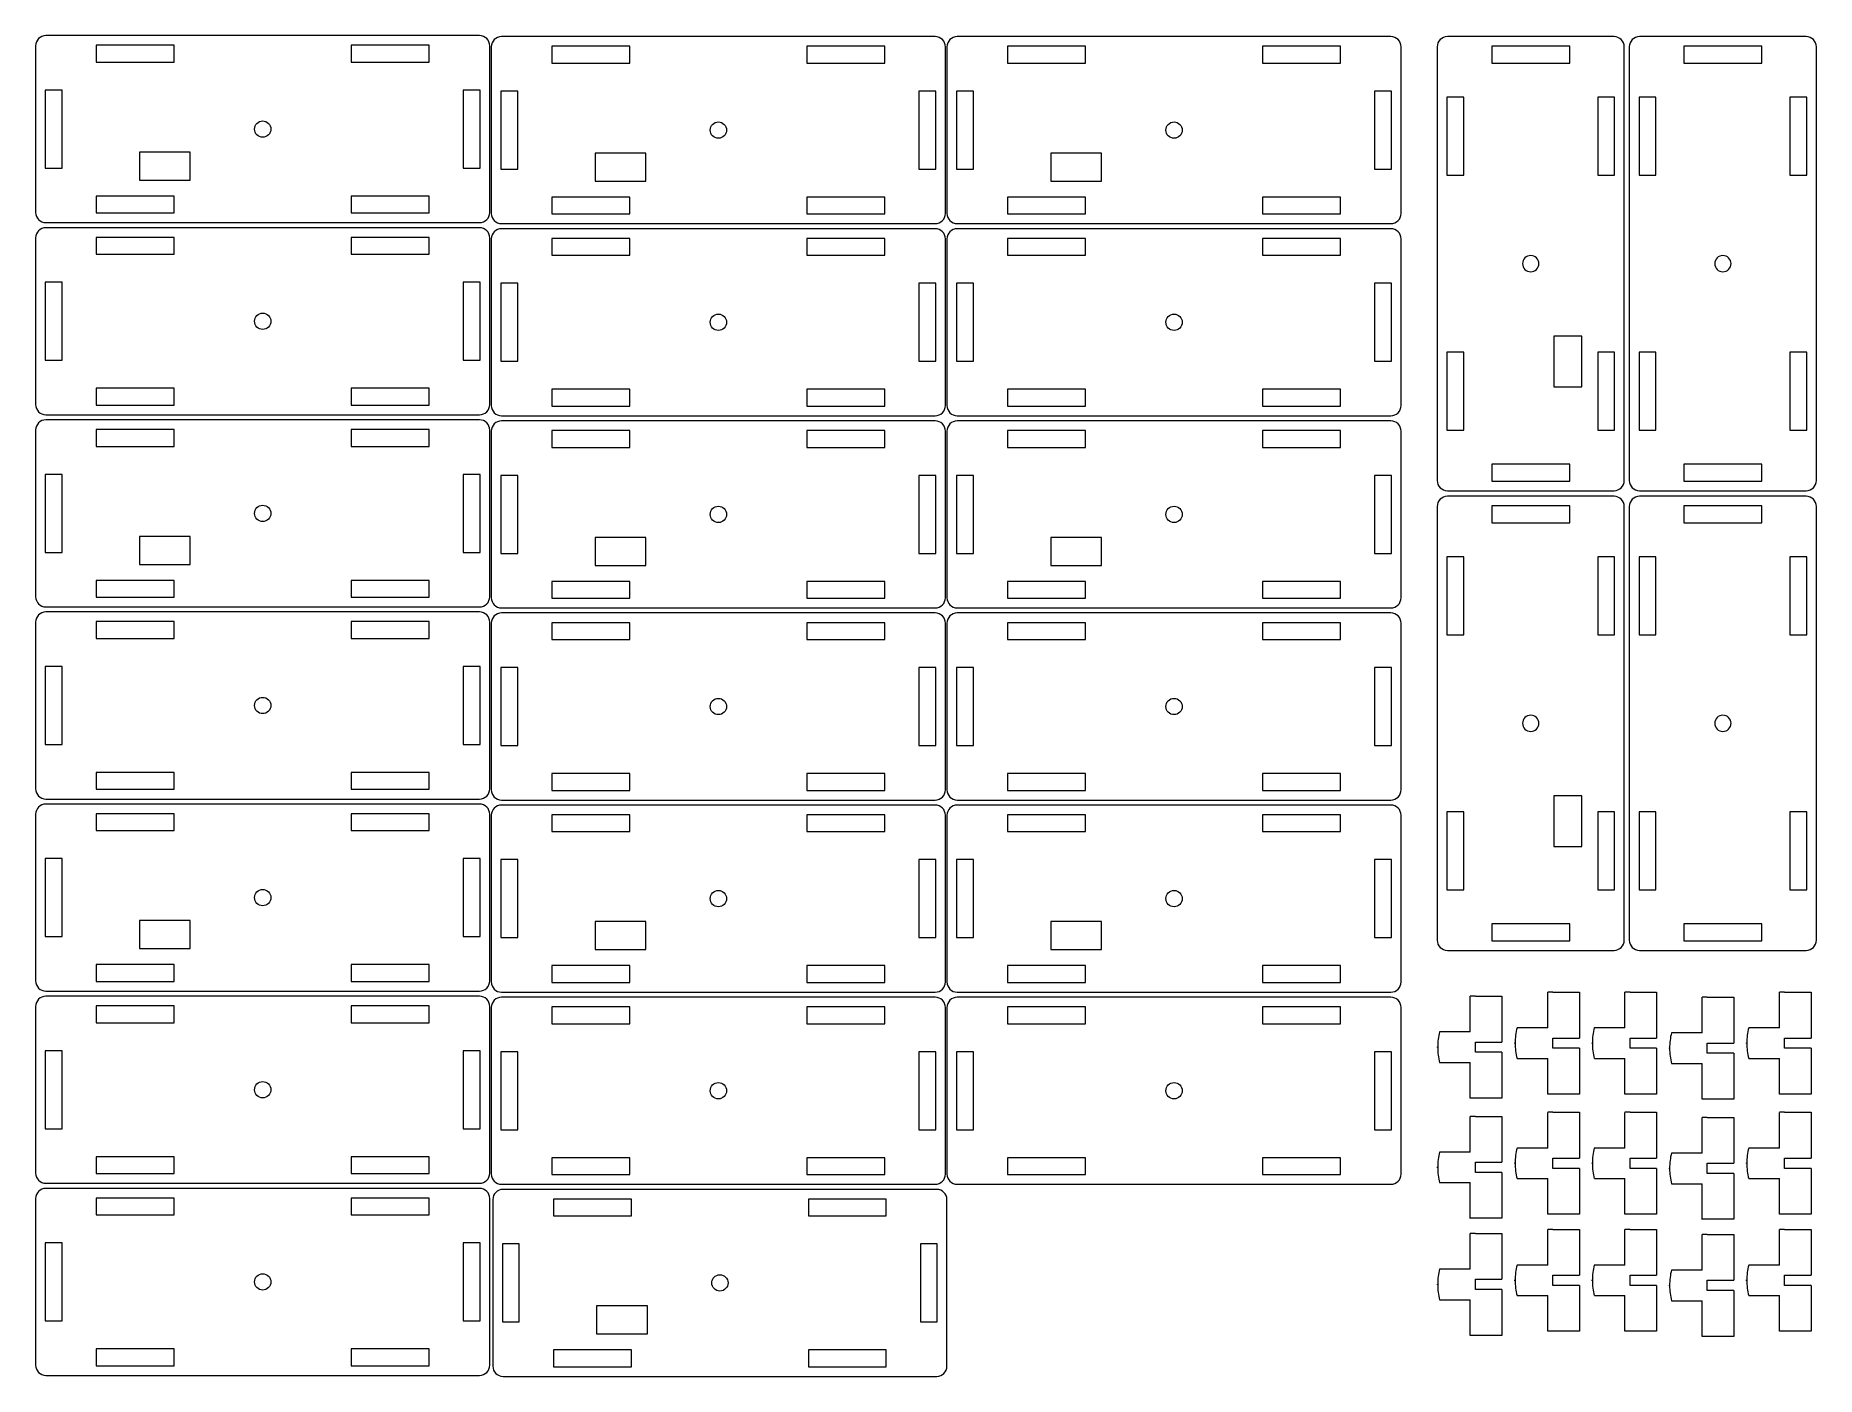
# Model space of a CAD drawing. Header units: centimetres. Extents: x -17.8 to 17.2, y -13.1 to 13.2.
import ezdxf

# ---------------------------------------------------------------- set-up
doc = ezdxf.new("R2010")
doc.units = ezdxf.units.CM
doc.header["$MEASUREMENT"] = 0
doc.layers.add('Layer 1', color=7, linetype='Continuous')

msp = doc.modelspace()

# ---------------------------------------------------------------- linework, layer by layer
at = {"layer": 'Layer 1', "color": 250, "lineweight": 9}
for points in [[(-16.56999, 12.64999), (-15.04001, 12.64999), (-15.04001, 12.97999), (-16.56999, 12.97999), (-16.56999, 12.64999)], [(-16.56999, 12.64999), (-15.04001, 12.64999), (-15.04001, 12.97999), (-16.56999, 12.97999), (-16.56999, 12.64999)], [(-11.5697, 12.64999), (-10.03972, 12.64999), (-10.03972, 12.97999), (-11.5697, 12.97999), (-11.5697, 12.64999)], [(-11.5697, 12.64999), (-10.03972, 12.64999), (-10.03972, 12.97999), (-11.5697, 12.97999), (-11.5697, 12.64999)], [(-7.62999, 12.62999), (-6.10001, 12.62999), (-6.10001, 12.95999), (-7.62999, 12.95999), (-7.62999, 12.62999)], [(-2.6297, 12.62999), (-1.09972, 12.62999), (-1.09972, 12.95999), (-2.6297, 12.95999), (-2.6297, 12.62999)], [(1.31002, 12.62999), (2.84, 12.62999), (2.84, 12.95999), (1.31002, 12.95999), (1.31002, 12.62999)], [(6.31031, 12.62999), (7.84029, 12.62999), (7.84029, 12.95999), (6.31031, 12.95999), (6.31031, 12.62999)], [(-17.57, 10.56999), (-17.24, 10.56999), (-17.24, 12.09999), (-17.57, 12.09999), (-17.57, 10.56999)], [(-17.57, 10.56999), (-17.24, 10.56999), (-17.24, 12.09999), (-17.57, 12.09999), (-17.57, 10.56999)], [(-9.37, 10.56999), (-9.04, 10.56999), (-9.04, 12.09999), (-9.37, 12.09999), (-9.37, 10.56999)], [(-9.37, 10.56999), (-9.04, 10.56999), (-9.04, 12.09999), (-9.37, 12.09999), (-9.37, 10.56999)], [(-8.63, 10.54999), (-8.3, 10.54999), (-8.3, 12.07999), (-8.63, 12.07999), (-8.63, 10.54999)], [(-0.43, 10.54999), (-0.1, 10.54999), (-0.1, 12.07999), (-0.43, 12.07999), (-0.43, 10.54999)], [(0.31001, 10.54999), (0.64001, 10.54999), (0.64001, 12.07999), (0.31001, 12.07999), (0.31001, 10.54999)], [(8.51001, 10.54999), (8.84001, 10.54999), (8.84001, 12.07999), (8.51001, 12.07999), (8.51001, 10.54999)], [(-15.7251, 10.33369), (-14.7251, 10.33369), (-14.7251, 10.88369), (-15.7251, 10.88369), (-15.7251, 10.33369)], [(-15.7251, 10.33369), (-14.7251, 10.33369), (-14.7251, 10.88369), (-15.7251, 10.88369), (-15.7251, 10.33369)], [(-6.7851, 10.31369), (-5.7851, 10.31369), (-5.7851, 10.86369), (-6.7851, 10.86369), (-6.7851, 10.31369)], [(2.15491, 10.31369), (3.15491, 10.31369), (3.15491, 10.86369), (2.15491, 10.86369), (2.15491, 10.31369)], [(-16.56999, 9.68999), (-15.04001, 9.68999), (-15.04001, 10.01999), (-16.56999, 10.01999), (-16.56999, 9.68999)], [(-16.56999, 9.68999), (-15.04001, 9.68999), (-15.04001, 10.01999), (-16.56999, 10.01999), (-16.56999, 9.68999)], [(-11.5697, 9.68999), (-10.03972, 9.68999), (-10.03972, 10.01999), (-11.5697, 10.01999), (-11.5697, 9.68999)], [(-11.5697, 9.68999), (-10.03972, 9.68999), (-10.03972, 10.01999), (-11.5697, 10.01999), (-11.5697, 9.68999)], [(-7.62999, 9.66999), (-6.10001, 9.66999), (-6.10001, 9.99999), (-7.62999, 9.99999), (-7.62999, 9.66999)], [(-2.6297, 9.66999), (-1.09972, 9.66999), (-1.09972, 9.99999), (-2.6297, 9.99999), (-2.6297, 9.66999)], [(1.31002, 9.66999), (2.84, 9.66999), (2.84, 9.99999), (1.31002, 9.99999), (1.31002, 9.66999)], [(6.31031, 9.66999), (7.84029, 9.66999), (7.84029, 9.99999), (6.31031, 9.99999), (6.31031, 9.66999)], [(-16.56999, 8.87999), (-15.04001, 8.87999), (-15.04001, 9.20999), (-16.56999, 9.20999), (-16.56999, 8.87999)], [(-16.56999, 8.87999), (-15.04001, 8.87999), (-15.04001, 9.20999), (-16.56999, 9.20999), (-16.56999, 8.87999)], [(-11.5697, 8.87999), (-10.03972, 8.87999), (-10.03972, 9.20999), (-11.5697, 9.20999), (-11.5697, 8.87999)], [(-11.5697, 8.87999), (-10.03972, 8.87999), (-10.03972, 9.20999), (-11.5697, 9.20999), (-11.5697, 8.87999)], [(-7.62999, 8.85999), (-6.10001, 8.85999), (-6.10001, 9.18999), (-7.62999, 9.18999), (-7.62999, 8.85999)], [(-2.6297, 8.85999), (-1.09972, 8.85999), (-1.09972, 9.18999), (-2.6297, 9.18999), (-2.6297, 8.85999)], [(1.31002, 8.85999), (2.84, 8.85999), (2.84, 9.18999), (1.31002, 9.18999), (1.31002, 8.85999)], [(6.31031, 8.85999), (7.84029, 8.85999), (7.84029, 9.18999), (6.31031, 9.18999), (6.31031, 8.85999)], [(-17.57, 6.79999), (-17.24, 6.79999), (-17.24, 8.32999), (-17.57, 8.32999), (-17.57, 6.79999)], [(-17.57, 6.79999), (-17.24, 6.79999), (-17.24, 8.32999), (-17.57, 8.32999), (-17.57, 6.79999)], [(-9.37, 6.79999), (-9.04, 6.79999), (-9.04, 8.32999), (-9.37, 8.32999), (-9.37, 6.79999)], [(-9.37, 6.79999), (-9.04, 6.79999), (-9.04, 8.32999), (-9.37, 8.32999), (-9.37, 6.79999)], [(-8.63, 6.77999), (-8.3, 6.77999), (-8.3, 8.30999), (-8.63, 8.30999), (-8.63, 6.77999)], [(-0.43, 6.77999), (-0.1, 6.77999), (-0.1, 8.30999), (-0.43, 8.30999), (-0.43, 6.77999)], [(0.31001, 6.77999), (0.64001, 6.77999), (0.64001, 8.30999), (0.31001, 8.30999), (0.31001, 6.77999)], [(8.51001, 6.77999), (8.84001, 6.77999), (8.84001, 8.30999), (8.51001, 8.30999), (8.51001, 6.77999)], [(-16.56999, 5.91999), (-15.04001, 5.91999), (-15.04001, 6.24999), (-16.56999, 6.24999), (-16.56999, 5.91999)], [(-16.56999, 5.91999), (-15.04001, 5.91999), (-15.04001, 6.24999), (-16.56999, 6.24999), (-16.56999, 5.91999)], [(-11.5697, 5.91999), (-10.03972, 5.91999), (-10.03972, 6.24999), (-11.5697, 6.24999), (-11.5697, 5.91999)], [(-11.5697, 5.91999), (-10.03972, 5.91999), (-10.03972, 6.24999), (-11.5697, 6.24999), (-11.5697, 5.91999)], [(-7.62999, 5.89999), (-6.10001, 5.89999), (-6.10001, 6.22999), (-7.62999, 6.22999), (-7.62999, 5.89999)], [(-2.6297, 5.89999), (-1.09972, 5.89999), (-1.09972, 6.22999), (-2.6297, 6.22999), (-2.6297, 5.89999)], [(1.31002, 5.89999), (2.84, 5.89999), (2.84, 6.22999), (1.31002, 6.22999), (1.31002, 5.89999)], [(6.31031, 5.89999), (7.84029, 5.89999), (7.84029, 6.22999), (6.31031, 6.22999), (6.31031, 5.89999)], [(-16.56999, 5.10999), (-15.04001, 5.10999), (-15.04001, 5.43999), (-16.56999, 5.43999), (-16.56999, 5.10999)], [(-16.56999, 5.10999), (-15.04001, 5.10999), (-15.04001, 5.43999), (-16.56999, 5.43999), (-16.56999, 5.10999)], [(-11.5697, 5.10999), (-10.03972, 5.10999), (-10.03972, 5.43999), (-11.5697, 5.43999), (-11.5697, 5.10999)], [(-11.5697, 5.10999), (-10.03972, 5.10999), (-10.03972, 5.43999), (-11.5697, 5.43999), (-11.5697, 5.10999)], [(-7.62999, 5.08999), (-6.10001, 5.08999), (-6.10001, 5.41999), (-7.62999, 5.41999), (-7.62999, 5.08999)], [(-2.6297, 5.08999), (-1.09972, 5.08999), (-1.09972, 5.41999), (-2.6297, 5.41999), (-2.6297, 5.08999)], [(1.31002, 5.08999), (2.84, 5.08999), (2.84, 5.41999), (1.31002, 5.41999), (1.31002, 5.08999)], [(6.31031, 5.08999), (7.84029, 5.08999), (7.84029, 5.41999), (6.31031, 5.41999), (6.31031, 5.08999)], [(-17.57, 3.02999), (-17.24, 3.02999), (-17.24, 4.55999), (-17.57, 4.55999), (-17.57, 3.02999)], [(-17.57, 3.02999), (-17.24, 3.02999), (-17.24, 4.55999), (-17.57, 4.55999), (-17.57, 3.02999)], [(-9.37, 3.02999), (-9.04, 3.02999), (-9.04, 4.55999), (-9.37, 4.55999), (-9.37, 3.02999)], [(-9.37, 3.02999), (-9.04, 3.02999), (-9.04, 4.55999), (-9.37, 4.55999), (-9.37, 3.02999)], [(-8.63, 3.00999), (-8.3, 3.00999), (-8.3, 4.53999), (-8.63, 4.53999), (-8.63, 3.00999)], [(-0.43, 3.00999), (-0.1, 3.00999), (-0.1, 4.53999), (-0.43, 4.53999), (-0.43, 3.00999)], [(0.31001, 3.00999), (0.64001, 3.00999), (0.64001, 4.53999), (0.31001, 4.53999), (0.31001, 3.00999)], [(8.51001, 3.00999), (8.84001, 3.00999), (8.84001, 4.53999), (8.51001, 4.53999), (8.51001, 3.00999)], [(-15.7251, 2.79369), (-14.7251, 2.79369), (-14.7251, 3.34369), (-15.7251, 3.34369), (-15.7251, 2.79369)], [(-15.7251, 2.79369), (-14.7251, 2.79369), (-14.7251, 3.34369), (-15.7251, 3.34369), (-15.7251, 2.79369)], [(-6.7851, 2.77369), (-5.7851, 2.77369), (-5.7851, 3.32369), (-6.7851, 3.32369), (-6.7851, 2.77369)], [(2.15491, 2.77369), (3.15491, 2.77369), (3.15491, 3.32369), (2.15491, 3.32369), (2.15491, 2.77369)], [(-16.56999, 2.14999), (-15.04001, 2.14999), (-15.04001, 2.47999), (-16.56999, 2.47999), (-16.56999, 2.14999)], [(-16.56999, 2.14999), (-15.04001, 2.14999), (-15.04001, 2.47999), (-16.56999, 2.47999), (-16.56999, 2.14999)], [(-11.5697, 2.14999), (-10.03972, 2.14999), (-10.03972, 2.47999), (-11.5697, 2.47999), (-11.5697, 2.14999)], [(-11.5697, 2.14999), (-10.03972, 2.14999), (-10.03972, 2.47999), (-11.5697, 2.47999), (-11.5697, 2.14999)], [(-7.62999, 2.12999), (-6.10001, 2.12999), (-6.10001, 2.45999), (-7.62999, 2.45999), (-7.62999, 2.12999)], [(-2.6297, 2.12999), (-1.09972, 2.12999), (-1.09972, 2.45999), (-2.6297, 2.45999), (-2.6297, 2.12999)], [(1.31002, 2.12999), (2.84, 2.12999), (2.84, 2.45999), (1.31002, 2.45999), (1.31002, 2.12999)], [(6.31031, 2.12999), (7.84029, 2.12999), (7.84029, 2.45999), (6.31031, 2.45999), (6.31031, 2.12999)], [(-16.56999, 1.33999), (-15.04001, 1.33999), (-15.04001, 1.66999), (-16.56999, 1.66999), (-16.56999, 1.33999)], [(-16.56999, 1.33999), (-15.04001, 1.33999), (-15.04001, 1.66999), (-16.56999, 1.66999), (-16.56999, 1.33999)], [(-11.5697, 1.33999), (-10.03972, 1.33999), (-10.03972, 1.66999), (-11.5697, 1.66999), (-11.5697, 1.33999)], [(-11.5697, 1.33999), (-10.03972, 1.33999), (-10.03972, 1.66999), (-11.5697, 1.66999), (-11.5697, 1.33999)], [(-7.62999, 1.31999), (-6.10001, 1.31999), (-6.10001, 1.64999), (-7.62999, 1.64999), (-7.62999, 1.31999)], [(-2.6297, 1.31999), (-1.09972, 1.31999), (-1.09972, 1.64999), (-2.6297, 1.64999), (-2.6297, 1.31999)], [(1.31002, 1.31999), (2.84, 1.31999), (2.84, 1.64999), (1.31002, 1.64999), (1.31002, 1.31999)], [(6.31031, 1.31999), (7.84029, 1.31999), (7.84029, 1.64999), (6.31031, 1.64999), (6.31031, 1.31999)], [(-17.57, -0.74001), (-17.24, -0.74001), (-17.24, 0.78999), (-17.57, 0.78999), (-17.57, -0.74001)], [(-17.57, -0.74001), (-17.24, -0.74001), (-17.24, 0.78999), (-17.57, 0.78999), (-17.57, -0.74001)], [(-9.37, -0.74001), (-9.04, -0.74001), (-9.04, 0.78999), (-9.37, 0.78999), (-9.37, -0.74001)], [(-9.37, -0.74001), (-9.04, -0.74001), (-9.04, 0.78999), (-9.37, 0.78999), (-9.37, -0.74001)], [(-8.63, -0.76001), (-8.3, -0.76001), (-8.3, 0.76999), (-8.63, 0.76999), (-8.63, -0.76001)], [(-0.43, -0.76001), (-0.1, -0.76001), (-0.1, 0.76999), (-0.43, 0.76999), (-0.43, -0.76001)], [(0.31001, -0.76001), (0.64001, -0.76001), (0.64001, 0.76999), (0.31001, 0.76999), (0.31001, -0.76001)], [(8.51001, -0.76001), (8.84001, -0.76001), (8.84001, 0.76999), (8.51001, 0.76999), (8.51001, -0.76001)], [(-16.56999, -1.62001), (-15.04001, -1.62001), (-15.04001, -1.29001), (-16.56999, -1.29001), (-16.56999, -1.62001)], [(-16.56999, -1.62001), (-15.04001, -1.62001), (-15.04001, -1.29001), (-16.56999, -1.29001), (-16.56999, -1.62001)], [(-11.5697, -1.62001), (-10.03972, -1.62001), (-10.03972, -1.29001), (-11.5697, -1.29001), (-11.5697, -1.62001)], [(-11.5697, -1.62001), (-10.03972, -1.62001), (-10.03972, -1.29001), (-11.5697, -1.29001), (-11.5697, -1.62001)], [(-7.62999, -1.64001), (-6.10001, -1.64001), (-6.10001, -1.31001), (-7.62999, -1.31001), (-7.62999, -1.64001)], [(-2.6297, -1.64001), (-1.09972, -1.64001), (-1.09972, -1.31001), (-2.6297, -1.31001), (-2.6297, -1.64001)], [(1.31002, -1.64001), (2.84, -1.64001), (2.84, -1.31001), (1.31002, -1.31001), (1.31002, -1.64001)], [(6.31031, -1.64001), (7.84029, -1.64001), (7.84029, -1.31001), (6.31031, -1.31001), (6.31031, -1.64001)], [(-16.56999, -2.43001), (-15.04001, -2.43001), (-15.04001, -2.10001), (-16.56999, -2.10001), (-16.56999, -2.43001)], [(-16.56999, -2.43001), (-15.04001, -2.43001), (-15.04001, -2.10001), (-16.56999, -2.10001), (-16.56999, -2.43001)], [(-11.5697, -2.43001), (-10.03972, -2.43001), (-10.03972, -2.10001), (-11.5697, -2.10001), (-11.5697, -2.43001)], [(-11.5697, -2.43001), (-10.03972, -2.43001), (-10.03972, -2.10001), (-11.5697, -2.10001), (-11.5697, -2.43001)], [(-7.62999, -2.45001), (-6.10001, -2.45001), (-6.10001, -2.12001), (-7.62999, -2.12001), (-7.62999, -2.45001)], [(-2.6297, -2.45001), (-1.09972, -2.45001), (-1.09972, -2.12001), (-2.6297, -2.12001), (-2.6297, -2.45001)], [(1.31002, -2.45001), (2.84, -2.45001), (2.84, -2.12001), (1.31002, -2.12001), (1.31002, -2.45001)], [(6.31031, -2.45001), (7.84029, -2.45001), (7.84029, -2.12001), (6.31031, -2.12001), (6.31031, -2.45001)], [(-17.57, -4.51001), (-17.24, -4.51001), (-17.24, -2.98001), (-17.57, -2.98001), (-17.57, -4.51001)], [(-17.57, -4.51001), (-17.24, -4.51001), (-17.24, -2.98001), (-17.57, -2.98001), (-17.57, -4.51001)], [(-9.37, -4.51001), (-9.04, -4.51001), (-9.04, -2.98001), (-9.37, -2.98001), (-9.37, -4.51001)], [(-9.37, -4.51001), (-9.04, -4.51001), (-9.04, -2.98001), (-9.37, -2.98001), (-9.37, -4.51001)], [(-8.63, -4.53001), (-8.3, -4.53001), (-8.3, -3.00001), (-8.63, -3.00001), (-8.63, -4.53001)], [(-0.43, -4.53001), (-0.1, -4.53001), (-0.1, -3.00001), (-0.43, -3.00001), (-0.43, -4.53001)], [(0.31001, -4.53001), (0.64001, -4.53001), (0.64001, -3.00001), (0.31001, -3.00001), (0.31001, -4.53001)], [(8.51001, -4.53001), (8.84001, -4.53001), (8.84001, -3.00001), (8.51001, -3.00001), (8.51001, -4.53001)], [(-15.7251, -4.74631), (-14.7251, -4.74631), (-14.7251, -4.19631), (-15.7251, -4.19631), (-15.7251, -4.74631)], [(-15.7251, -4.74631), (-14.7251, -4.74631), (-14.7251, -4.19631), (-15.7251, -4.19631), (-15.7251, -4.74631)], [(-6.7851, -4.76631), (-5.7851, -4.76631), (-5.7851, -4.21631), (-6.7851, -4.21631), (-6.7851, -4.76631)], [(2.15491, -4.76631), (3.15491, -4.76631), (3.15491, -4.21631), (2.15491, -4.21631), (2.15491, -4.76631)], [(-16.56999, -5.39001), (-15.04001, -5.39001), (-15.04001, -5.06001), (-16.56999, -5.06001), (-16.56999, -5.39001)], [(-16.56999, -5.39001), (-15.04001, -5.39001), (-15.04001, -5.06001), (-16.56999, -5.06001), (-16.56999, -5.39001)], [(-11.5697, -5.39001), (-10.03972, -5.39001), (-10.03972, -5.06001), (-11.5697, -5.06001), (-11.5697, -5.39001)], [(-11.5697, -5.39001), (-10.03972, -5.39001), (-10.03972, -5.06001), (-11.5697, -5.06001), (-11.5697, -5.39001)], [(-7.62999, -5.41001), (-6.10001, -5.41001), (-6.10001, -5.08001), (-7.62999, -5.08001), (-7.62999, -5.41001)], [(-2.6297, -5.41001), (-1.09972, -5.41001), (-1.09972, -5.08001), (-2.6297, -5.08001), (-2.6297, -5.41001)], [(1.31002, -5.41001), (2.84, -5.41001), (2.84, -5.08001), (1.31002, -5.08001), (1.31002, -5.41001)], [(6.31031, -5.41001), (7.84029, -5.41001), (7.84029, -5.08001), (6.31031, -5.08001), (6.31031, -5.41001)], [(-16.56999, -6.20001), (-15.04001, -6.20001), (-15.04001, -5.87001), (-16.56999, -5.87001), (-16.56999, -6.20001)], [(-16.56999, -6.20001), (-15.04001, -6.20001), (-15.04001, -5.87001), (-16.56999, -5.87001), (-16.56999, -6.20001)], [(-11.5697, -6.20001), (-10.03972, -6.20001), (-10.03972, -5.87001), (-11.5697, -5.87001), (-11.5697, -6.20001)], [(-11.5697, -6.20001), (-10.03972, -6.20001), (-10.03972, -5.87001), (-11.5697, -5.87001), (-11.5697, -6.20001)], [(-7.62999, -6.22001), (-6.10001, -6.22001), (-6.10001, -5.89001), (-7.62999, -5.89001), (-7.62999, -6.22001)], [(-2.6297, -6.22001), (-1.09972, -6.22001), (-1.09972, -5.89001), (-2.6297, -5.89001), (-2.6297, -6.22001)], [(1.31002, -6.22001), (2.84, -6.22001), (2.84, -5.89001), (1.31002, -5.89001), (1.31002, -6.22001)], [(6.31031, -6.22001), (7.84029, -6.22001), (7.84029, -5.89001), (6.31031, -5.89001), (6.31031, -6.22001)], [(-17.57, -8.28001), (-17.24, -8.28001), (-17.24, -6.75001), (-17.57, -6.75001), (-17.57, -8.28001)], [(-17.57, -8.28001), (-17.24, -8.28001), (-17.24, -6.75001), (-17.57, -6.75001), (-17.57, -8.28001)], [(-9.37, -8.28001), (-9.04, -8.28001), (-9.04, -6.75001), (-9.37, -6.75001), (-9.37, -8.28001)], [(-9.37, -8.28001), (-9.04, -8.28001), (-9.04, -6.75001), (-9.37, -6.75001), (-9.37, -8.28001)], [(-8.63, -8.30001), (-8.3, -8.30001), (-8.3, -6.77001), (-8.63, -6.77001), (-8.63, -8.30001)], [(-0.43, -8.30001), (-0.1, -8.30001), (-0.1, -6.77001), (-0.43, -6.77001), (-0.43, -8.30001)], [(0.31001, -8.30001), (0.64001, -8.30001), (0.64001, -6.77001), (0.31001, -6.77001), (0.31001, -8.30001)], [(8.51001, -8.30001), (8.84001, -8.30001), (8.84001, -6.77001), (8.51001, -6.77001), (8.51001, -8.30001)], [(-16.56999, -9.16001), (-15.04001, -9.16001), (-15.04001, -8.83001), (-16.56999, -8.83001), (-16.56999, -9.16001)], [(-16.56999, -9.16001), (-15.04001, -9.16001), (-15.04001, -8.83001), (-16.56999, -8.83001), (-16.56999, -9.16001)], [(-11.5697, -9.16001), (-10.03972, -9.16001), (-10.03972, -8.83001), (-11.5697, -8.83001), (-11.5697, -9.16001)], [(-11.5697, -9.16001), (-10.03972, -9.16001), (-10.03972, -8.83001), (-11.5697, -8.83001), (-11.5697, -9.16001)], [(-7.62999, -9.18001), (-6.10001, -9.18001), (-6.10001, -8.85001), (-7.62999, -8.85001), (-7.62999, -9.18001)], [(-2.6297, -9.18001), (-1.09972, -9.18001), (-1.09972, -8.85001), (-2.6297, -8.85001), (-2.6297, -9.18001)], [(1.31002, -9.18001), (2.84, -9.18001), (2.84, -8.85001), (1.31002, -8.85001), (1.31002, -9.18001)], [(6.31031, -9.18001), (7.84029, -9.18001), (7.84029, -8.85001), (6.31031, -8.85001), (6.31031, -9.18001)], [(-16.56999, -9.97001), (-15.04001, -9.97001), (-15.04001, -9.64001), (-16.56999, -9.64001), (-16.56999, -9.97001)], [(-11.5697, -9.97001), (-10.03972, -9.97001), (-10.03972, -9.64001), (-11.5697, -9.64001), (-11.5697, -9.97001)], [(-7.59999, -9.99001), (-6.07001, -9.99001), (-6.07001, -9.66001), (-7.59999, -9.66001), (-7.59999, -9.99001)], [(-2.5997, -9.99001), (-1.06972, -9.99001), (-1.06972, -9.66001), (-2.5997, -9.66001), (-2.5997, -9.99001)], [(-17.57, -12.05001), (-17.24, -12.05001), (-17.24, -10.52001), (-17.57, -10.52001), (-17.57, -12.05001)], [(-9.37, -12.05001), (-9.04, -12.05001), (-9.04, -10.52001), (-9.37, -10.52001), (-9.37, -12.05001)], [(-8.6, -12.07001), (-8.27, -12.07001), (-8.27, -10.54001), (-8.6, -10.54001), (-8.6, -12.07001)], [(-0.4, -12.07001), (-0.07, -12.07001), (-0.07, -10.54001), (-0.4, -10.54001), (-0.4, -12.07001)], [(-6.7551, -12.30631), (-5.7551, -12.30631), (-5.7551, -11.75631), (-6.7551, -11.75631), (-6.7551, -12.30631)], [(-16.56999, -12.93001), (-15.04001, -12.93001), (-15.04001, -12.60001), (-16.56999, -12.60001), (-16.56999, -12.93001)], [(-11.5697, -12.93001), (-10.03972, -12.93001), (-10.03972, -12.60001), (-11.5697, -12.60001), (-11.5697, -12.93001)], [(-7.59999, -12.95001), (-6.07001, -12.95001), (-6.07001, -12.62001), (-7.59999, -12.62001), (-7.59999, -12.95001)], [(-2.5997, -12.95001), (-1.06972, -12.95001), (-1.06972, -12.62001), (-2.5997, -12.62001), (-2.5997, -12.95001)]]:
    msp.add_lwpolyline(points, close=True, dxfattribs=at)
for centre in [(-13.305, 11.33499), (-13.305, 11.33499), (-4.365, 11.31499), (4.57501, 11.31499), (-13.305, 7.56499), (-13.305, 7.56499), (-4.365, 7.54499), (4.57501, 7.54499), (-13.305, 3.79499), (-13.305, 3.79499), (-4.365, 3.77499), (4.57501, 3.77499), (-13.305, 0.02499), (-13.305, 0.02499), (-4.365, 0.00499), (4.57501, 0.00499), (-13.305, -3.74501), (-13.305, -3.74501), (-4.365, -3.76501), (4.57501, -3.76501), (-13.305, -7.51501), (-13.305, -7.51501), (-4.365, -7.53501), (4.57501, -7.53501), (-13.305, -11.28501), (-4.335, -11.30501)]:
    msp.add_ellipse(centre, major_axis=(0, 0.16), ratio=1, dxfattribs=at)
for points, knots in [([(-17.56, 13.17), (-17.56, 13.17), (-9.05, 13.17), (-9.05, 13.17), (-9.05, 13.17), (-8.93999, 13.17), (-8.85, 13.08), (-8.85, 12.97001), (-8.85, 12.97001), (-8.85, 12.97001), (-8.85, 9.69999), (-8.85, 9.69999), (-8.85, 9.69999), (-8.85, 9.59), (-8.93999, 9.5), (-9.05, 9.5), (-9.05, 9.5), (-9.05, 9.5), (-17.56, 9.5), (-17.56, 9.5), (-17.56, 9.5), (-17.67001, 9.5), (-17.76, 9.59), (-17.76, 9.69999), (-17.76, 9.69999), (-17.76, 9.69999), (-17.76, 12.97001), (-17.76, 12.97001), (-17.76, 12.97001), (-17.76, 13.08), (-17.67001, 13.17), (-17.56, 13.17)], [0, 0, 0, 0, 0.11111111, 0.11111111, 0.11111111, 0.11111111, 0.22222222, 0.22222222, 0.22222222, 0.22222222, 0.33333333, 0.33333333, 0.33333333, 0.33333333, 0.44444444, 0.44444444, 0.44444444, 0.44444444, 0.55555556, 0.55555556, 0.55555556, 0.55555556, 0.66666667, 0.66666667, 0.66666667, 0.66666667, 0.77777778, 0.77777778, 0.77777778, 0.77777778, 1, 1, 1, 1]), ([(-17.56, 13.17), (-17.56, 13.17), (-9.05, 13.17), (-9.05, 13.17), (-9.05, 13.17), (-8.93999, 13.17), (-8.85, 13.08), (-8.85, 12.97001), (-8.85, 12.97001), (-8.85, 12.97001), (-8.85, 9.69999), (-8.85, 9.69999), (-8.85, 9.69999), (-8.85, 9.59), (-8.93999, 9.5), (-9.05, 9.5), (-9.05, 9.5), (-9.05, 9.5), (-17.56, 9.5), (-17.56, 9.5), (-17.56, 9.5), (-17.67001, 9.5), (-17.76, 9.59), (-17.76, 9.69999), (-17.76, 9.69999), (-17.76, 9.69999), (-17.76, 12.97001), (-17.76, 12.97001), (-17.76, 12.97001), (-17.76, 13.08), (-17.67001, 13.17), (-17.56, 13.17)], [0, 0, 0, 0, 0.11111111, 0.11111111, 0.11111111, 0.11111111, 0.22222222, 0.22222222, 0.22222222, 0.22222222, 0.33333333, 0.33333333, 0.33333333, 0.33333333, 0.44444444, 0.44444444, 0.44444444, 0.44444444, 0.55555556, 0.55555556, 0.55555556, 0.55555556, 0.66666667, 0.66666667, 0.66666667, 0.66666667, 0.77777778, 0.77777778, 0.77777778, 0.77777778, 1, 1, 1, 1]), ([(-8.62, 13.15), (-8.62, 13.15), (-0.11, 13.15), (-0.11, 13.15), (-0.11, 13.15), (0.00001, 13.15), (0.09, 13.06), (0.09, 12.95001), (0.09, 12.95001), (0.09, 12.95001), (0.09, 9.67999), (0.09, 9.67999), (0.09, 9.67999), (0.09, 9.57), (0.00001, 9.48), (-0.11, 9.48), (-0.11, 9.48), (-0.11, 9.48), (-8.62, 9.48), (-8.62, 9.48), (-8.62, 9.48), (-8.73001, 9.48), (-8.82, 9.57), (-8.82, 9.67999), (-8.82, 9.67999), (-8.82, 9.67999), (-8.82, 12.95001), (-8.82, 12.95001), (-8.82, 12.95001), (-8.82, 13.06), (-8.73001, 13.15), (-8.62, 13.15)], [0, 0, 0, 0, 0.11111111, 0.11111111, 0.11111111, 0.11111111, 0.22222222, 0.22222222, 0.22222222, 0.22222222, 0.33333333, 0.33333333, 0.33333333, 0.33333333, 0.44444444, 0.44444444, 0.44444444, 0.44444444, 0.55555556, 0.55555556, 0.55555556, 0.55555556, 0.66666667, 0.66666667, 0.66666667, 0.66666667, 0.77777778, 0.77777778, 0.77777778, 0.77777778, 1, 1, 1, 1]), ([(0.32001, 13.15), (0.32001, 13.15), (8.83001, 13.15), (8.83001, 13.15), (8.83001, 13.15), (8.94002, 13.15), (9.03001, 13.06), (9.03001, 12.95001), (9.03001, 12.95001), (9.03001, 12.95001), (9.03001, 9.67999), (9.03001, 9.67999), (9.03001, 9.67999), (9.03001, 9.57), (8.94002, 9.48), (8.83001, 9.48), (8.83001, 9.48), (8.83001, 9.48), (0.32001, 9.48), (0.32001, 9.48), (0.32001, 9.48), (0.21, 9.48), (0.12001, 9.57), (0.12001, 9.67999), (0.12001, 9.67999), (0.12001, 9.67999), (0.12001, 12.95001), (0.12001, 12.95001), (0.12001, 12.95001), (0.12001, 13.06), (0.21, 13.15), (0.32001, 13.15)], [0, 0, 0, 0, 0.11111111, 0.11111111, 0.11111111, 0.11111111, 0.22222222, 0.22222222, 0.22222222, 0.22222222, 0.33333333, 0.33333333, 0.33333333, 0.33333333, 0.44444444, 0.44444444, 0.44444444, 0.44444444, 0.55555556, 0.55555556, 0.55555556, 0.55555556, 0.66666667, 0.66666667, 0.66666667, 0.66666667, 0.77777778, 0.77777778, 0.77777778, 0.77777778, 1, 1, 1, 1]), ([(9.73751, 4.44), (9.73751, 4.44), (9.73751, 12.95), (9.73751, 12.95), (9.73751, 12.95), (9.73751, 13.06001), (9.82751, 13.15), (9.9375, 13.15), (9.9375, 13.15), (9.9375, 13.15), (13.20752, 13.15), (13.20752, 13.15), (13.20752, 13.15), (13.31751, 13.15), (13.40751, 13.06001), (13.40751, 12.95), (13.40751, 12.95), (13.40751, 12.95), (13.40751, 4.44), (13.40751, 4.44), (13.40751, 4.44), (13.40751, 4.32999), (13.31751, 4.24), (13.20752, 4.24), (13.20752, 4.24), (13.20752, 4.24), (9.9375, 4.24), (9.9375, 4.24), (9.9375, 4.24), (9.82751, 4.24), (9.73751, 4.32999), (9.73751, 4.44)], [0, 0, 0, 0, 0.11111111, 0.11111111, 0.11111111, 0.11111111, 0.22222222, 0.22222222, 0.22222222, 0.22222222, 0.33333333, 0.33333333, 0.33333333, 0.33333333, 0.44444444, 0.44444444, 0.44444444, 0.44444444, 0.55555556, 0.55555556, 0.55555556, 0.55555556, 0.66666667, 0.66666667, 0.66666667, 0.66666667, 0.77777778, 0.77777778, 0.77777778, 0.77777778, 1, 1, 1, 1]), ([(10.80752, 12.63), (10.80752, 12.63), (10.80752, 12.96), (10.80752, 12.96), (10.80752, 12.96), (10.80752, 12.96), (12.33752, 12.96), (12.33752, 12.96), (12.33752, 12.96), (12.33752, 12.96), (12.33752, 12.63), (12.33752, 12.63), (12.33752, 12.63), (12.33752, 12.63), (10.80752, 12.63), (10.80752, 12.63)], [0, 0, 0, 0, 0.2, 0.2, 0.2, 0.2, 0.4, 0.4, 0.4, 0.4, 0.6, 0.6, 0.6, 0.6, 1, 1, 1, 1]), ([(13.50751, 4.44), (13.50751, 4.44), (13.50751, 12.95), (13.50751, 12.95), (13.50751, 12.95), (13.50751, 13.06001), (13.59751, 13.15), (13.7075, 13.15), (13.7075, 13.15), (13.7075, 13.15), (16.97752, 13.15), (16.97752, 13.15), (16.97752, 13.15), (17.08751, 13.15), (17.17751, 13.06001), (17.17751, 12.95), (17.17751, 12.95), (17.17751, 12.95), (17.17751, 4.44), (17.17751, 4.44), (17.17751, 4.44), (17.17751, 4.32999), (17.08751, 4.24), (16.97752, 4.24), (16.97752, 4.24), (16.97752, 4.24), (13.7075, 4.24), (13.7075, 4.24), (13.7075, 4.24), (13.59751, 4.24), (13.50751, 4.32999), (13.50751, 4.44)], [0, 0, 0, 0, 0.11111111, 0.11111111, 0.11111111, 0.11111111, 0.22222222, 0.22222222, 0.22222222, 0.22222222, 0.33333333, 0.33333333, 0.33333333, 0.33333333, 0.44444444, 0.44444444, 0.44444444, 0.44444444, 0.55555556, 0.55555556, 0.55555556, 0.55555556, 0.66666667, 0.66666667, 0.66666667, 0.66666667, 0.77777778, 0.77777778, 0.77777778, 0.77777778, 1, 1, 1, 1]), ([(14.57752, 12.63), (14.57752, 12.63), (14.57752, 12.96), (14.57752, 12.96), (14.57752, 12.96), (14.57752, 12.96), (16.10752, 12.96), (16.10752, 12.96), (16.10752, 12.96), (16.10752, 12.96), (16.10752, 12.63), (16.10752, 12.63), (16.10752, 12.63), (16.10752, 12.63), (14.57752, 12.63), (14.57752, 12.63)], [0, 0, 0, 0, 0.2, 0.2, 0.2, 0.2, 0.4, 0.4, 0.4, 0.4, 0.6, 0.6, 0.6, 0.6, 1, 1, 1, 1]), ([(9.92752, 10.4303), (9.92752, 10.4303), (9.92752, 11.96029), (9.92752, 11.96029), (9.92752, 11.96029), (9.92752, 11.96029), (10.25752, 11.96029), (10.25752, 11.96029), (10.25752, 11.96029), (10.25752, 11.96029), (10.25752, 10.4303), (10.25752, 10.4303), (10.25752, 10.4303), (10.25752, 10.4303), (9.92752, 10.4303), (9.92752, 10.4303)], [0, 0, 0, 0, 0.2, 0.2, 0.2, 0.2, 0.4, 0.4, 0.4, 0.4, 0.6, 0.6, 0.6, 0.6, 1, 1, 1, 1]), ([(12.88752, 10.4303), (12.88752, 10.4303), (12.88752, 11.96029), (12.88752, 11.96029), (12.88752, 11.96029), (12.88752, 11.96029), (13.21752, 11.96029), (13.21752, 11.96029), (13.21752, 11.96029), (13.21752, 11.96029), (13.21752, 10.4303), (13.21752, 10.4303), (13.21752, 10.4303), (13.21752, 10.4303), (12.88752, 10.4303), (12.88752, 10.4303)], [0, 0, 0, 0, 0.2, 0.2, 0.2, 0.2, 0.4, 0.4, 0.4, 0.4, 0.6, 0.6, 0.6, 0.6, 1, 1, 1, 1]), ([(13.69752, 10.4303), (13.69752, 10.4303), (13.69752, 11.96029), (13.69752, 11.96029), (13.69752, 11.96029), (13.69752, 11.96029), (14.02752, 11.96029), (14.02752, 11.96029), (14.02752, 11.96029), (14.02752, 11.96029), (14.02752, 10.4303), (14.02752, 10.4303), (14.02752, 10.4303), (14.02752, 10.4303), (13.69752, 10.4303), (13.69752, 10.4303)], [0, 0, 0, 0, 0.2, 0.2, 0.2, 0.2, 0.4, 0.4, 0.4, 0.4, 0.6, 0.6, 0.6, 0.6, 1, 1, 1, 1]), ([(16.65752, 10.4303), (16.65752, 10.4303), (16.65752, 11.96029), (16.65752, 11.96029), (16.65752, 11.96029), (16.65752, 11.96029), (16.98752, 11.96029), (16.98752, 11.96029), (16.98752, 11.96029), (16.98752, 11.96029), (16.98752, 10.4303), (16.98752, 10.4303), (16.98752, 10.4303), (16.98752, 10.4303), (16.65752, 10.4303), (16.65752, 10.4303)], [0, 0, 0, 0, 0.2, 0.2, 0.2, 0.2, 0.4, 0.4, 0.4, 0.4, 0.6, 0.6, 0.6, 0.6, 1, 1, 1, 1]), ([(-17.56, 9.4), (-17.56, 9.4), (-9.05, 9.4), (-9.05, 9.4), (-9.05, 9.4), (-8.93999, 9.4), (-8.85, 9.31), (-8.85, 9.20001), (-8.85, 9.20001), (-8.85, 9.20001), (-8.85, 5.92999), (-8.85, 5.92999), (-8.85, 5.92999), (-8.85, 5.82), (-8.93999, 5.73), (-9.05, 5.73), (-9.05, 5.73), (-9.05, 5.73), (-17.56, 5.73), (-17.56, 5.73), (-17.56, 5.73), (-17.67001, 5.73), (-17.76, 5.82), (-17.76, 5.92999), (-17.76, 5.92999), (-17.76, 5.92999), (-17.76, 9.20001), (-17.76, 9.20001), (-17.76, 9.20001), (-17.76, 9.31), (-17.67001, 9.4), (-17.56, 9.4)], [0, 0, 0, 0, 0.11111111, 0.11111111, 0.11111111, 0.11111111, 0.22222222, 0.22222222, 0.22222222, 0.22222222, 0.33333333, 0.33333333, 0.33333333, 0.33333333, 0.44444444, 0.44444444, 0.44444444, 0.44444444, 0.55555556, 0.55555556, 0.55555556, 0.55555556, 0.66666667, 0.66666667, 0.66666667, 0.66666667, 0.77777778, 0.77777778, 0.77777778, 0.77777778, 1, 1, 1, 1]), ([(-17.56, 9.4), (-17.56, 9.4), (-9.05, 9.4), (-9.05, 9.4), (-9.05, 9.4), (-8.93999, 9.4), (-8.85, 9.31), (-8.85, 9.20001), (-8.85, 9.20001), (-8.85, 9.20001), (-8.85, 5.92999), (-8.85, 5.92999), (-8.85, 5.92999), (-8.85, 5.82), (-8.93999, 5.73), (-9.05, 5.73), (-9.05, 5.73), (-9.05, 5.73), (-17.56, 5.73), (-17.56, 5.73), (-17.56, 5.73), (-17.67001, 5.73), (-17.76, 5.82), (-17.76, 5.92999), (-17.76, 5.92999), (-17.76, 5.92999), (-17.76, 9.20001), (-17.76, 9.20001), (-17.76, 9.20001), (-17.76, 9.31), (-17.67001, 9.4), (-17.56, 9.4)], [0, 0, 0, 0, 0.11111111, 0.11111111, 0.11111111, 0.11111111, 0.22222222, 0.22222222, 0.22222222, 0.22222222, 0.33333333, 0.33333333, 0.33333333, 0.33333333, 0.44444444, 0.44444444, 0.44444444, 0.44444444, 0.55555556, 0.55555556, 0.55555556, 0.55555556, 0.66666667, 0.66666667, 0.66666667, 0.66666667, 0.77777778, 0.77777778, 0.77777778, 0.77777778, 1, 1, 1, 1]), ([(-8.62, 9.38), (-8.62, 9.38), (-0.11, 9.38), (-0.11, 9.38), (-0.11, 9.38), (0.00001, 9.38), (0.09, 9.29), (0.09, 9.18001), (0.09, 9.18001), (0.09, 9.18001), (0.09, 5.90999), (0.09, 5.90999), (0.09, 5.90999), (0.09, 5.8), (0.00001, 5.71), (-0.11, 5.71), (-0.11, 5.71), (-0.11, 5.71), (-8.62, 5.71), (-8.62, 5.71), (-8.62, 5.71), (-8.73001, 5.71), (-8.82, 5.8), (-8.82, 5.90999), (-8.82, 5.90999), (-8.82, 5.90999), (-8.82, 9.18001), (-8.82, 9.18001), (-8.82, 9.18001), (-8.82, 9.29), (-8.73001, 9.38), (-8.62, 9.38)], [0, 0, 0, 0, 0.11111111, 0.11111111, 0.11111111, 0.11111111, 0.22222222, 0.22222222, 0.22222222, 0.22222222, 0.33333333, 0.33333333, 0.33333333, 0.33333333, 0.44444444, 0.44444444, 0.44444444, 0.44444444, 0.55555556, 0.55555556, 0.55555556, 0.55555556, 0.66666667, 0.66666667, 0.66666667, 0.66666667, 0.77777778, 0.77777778, 0.77777778, 0.77777778, 1, 1, 1, 1]), ([(0.32001, 9.38), (0.32001, 9.38), (8.83001, 9.38), (8.83001, 9.38), (8.83001, 9.38), (8.94002, 9.38), (9.03001, 9.29), (9.03001, 9.18001), (9.03001, 9.18001), (9.03001, 9.18001), (9.03001, 5.90999), (9.03001, 5.90999), (9.03001, 5.90999), (9.03001, 5.8), (8.94002, 5.71), (8.83001, 5.71), (8.83001, 5.71), (8.83001, 5.71), (0.32001, 5.71), (0.32001, 5.71), (0.32001, 5.71), (0.21, 5.71), (0.12001, 5.8), (0.12001, 5.90999), (0.12001, 5.90999), (0.12001, 5.90999), (0.12001, 9.18001), (0.12001, 9.18001), (0.12001, 9.18001), (0.12001, 9.29), (0.21, 9.38), (0.32001, 9.38)], [0, 0, 0, 0, 0.11111111, 0.11111111, 0.11111111, 0.11111111, 0.22222222, 0.22222222, 0.22222222, 0.22222222, 0.33333333, 0.33333333, 0.33333333, 0.33333333, 0.44444444, 0.44444444, 0.44444444, 0.44444444, 0.55555556, 0.55555556, 0.55555556, 0.55555556, 0.66666667, 0.66666667, 0.66666667, 0.66666667, 0.77777778, 0.77777778, 0.77777778, 0.77777778, 1, 1, 1, 1]), ([(11.41252, 8.695), (11.41252, 8.78337), (11.48416, 8.855), (11.57252, 8.855), (11.57252, 8.855), (11.66088, 8.855), (11.73252, 8.78337), (11.73252, 8.695), (11.73252, 8.695), (11.73252, 8.60663), (11.66088, 8.535), (11.57252, 8.535), (11.57252, 8.535), (11.48416, 8.535), (11.41252, 8.60663), (11.41252, 8.695)], [0, 0, 0, 0, 0.2, 0.2, 0.2, 0.2, 0.4, 0.4, 0.4, 0.4, 0.6, 0.6, 0.6, 0.6, 1, 1, 1, 1]), ([(15.18252, 8.695), (15.18252, 8.78337), (15.25416, 8.855), (15.34252, 8.855), (15.34252, 8.855), (15.43088, 8.855), (15.50252, 8.78337), (15.50252, 8.695), (15.50252, 8.695), (15.50252, 8.60663), (15.43088, 8.535), (15.34252, 8.535), (15.34252, 8.535), (15.25416, 8.535), (15.18252, 8.60663), (15.18252, 8.695)], [0, 0, 0, 0, 0.2, 0.2, 0.2, 0.2, 0.4, 0.4, 0.4, 0.4, 0.6, 0.6, 0.6, 0.6, 1, 1, 1, 1]), ([(12.02382, 6.2749), (12.02382, 6.2749), (12.02382, 7.2749), (12.02382, 7.2749), (12.02382, 7.2749), (12.02382, 7.2749), (12.57382, 7.2749), (12.57382, 7.2749), (12.57382, 7.2749), (12.57382, 7.2749), (12.57382, 6.2749), (12.57382, 6.2749), (12.57382, 6.2749), (12.57382, 6.2749), (12.02382, 6.2749), (12.02382, 6.2749)], [0, 0, 0, 0, 0.2, 0.2, 0.2, 0.2, 0.4, 0.4, 0.4, 0.4, 0.6, 0.6, 0.6, 0.6, 1, 1, 1, 1]), ([(9.92752, 5.43001), (9.92752, 5.43001), (9.92752, 6.96), (9.92752, 6.96), (9.92752, 6.96), (9.92752, 6.96), (10.25752, 6.96), (10.25752, 6.96), (10.25752, 6.96), (10.25752, 6.96), (10.25752, 5.43001), (10.25752, 5.43001), (10.25752, 5.43001), (10.25752, 5.43001), (9.92752, 5.43001), (9.92752, 5.43001)], [0, 0, 0, 0, 0.2, 0.2, 0.2, 0.2, 0.4, 0.4, 0.4, 0.4, 0.6, 0.6, 0.6, 0.6, 1, 1, 1, 1]), ([(12.88752, 5.43001), (12.88752, 5.43001), (12.88752, 6.96), (12.88752, 6.96), (12.88752, 6.96), (12.88752, 6.96), (13.21752, 6.96), (13.21752, 6.96), (13.21752, 6.96), (13.21752, 6.96), (13.21752, 5.43001), (13.21752, 5.43001), (13.21752, 5.43001), (13.21752, 5.43001), (12.88752, 5.43001), (12.88752, 5.43001)], [0, 0, 0, 0, 0.2, 0.2, 0.2, 0.2, 0.4, 0.4, 0.4, 0.4, 0.6, 0.6, 0.6, 0.6, 1, 1, 1, 1]), ([(13.69752, 5.43001), (13.69752, 5.43001), (13.69752, 6.96), (13.69752, 6.96), (13.69752, 6.96), (13.69752, 6.96), (14.02752, 6.96), (14.02752, 6.96), (14.02752, 6.96), (14.02752, 6.96), (14.02752, 5.43001), (14.02752, 5.43001), (14.02752, 5.43001), (14.02752, 5.43001), (13.69752, 5.43001), (13.69752, 5.43001)], [0, 0, 0, 0, 0.2, 0.2, 0.2, 0.2, 0.4, 0.4, 0.4, 0.4, 0.6, 0.6, 0.6, 0.6, 1, 1, 1, 1]), ([(16.65752, 5.43001), (16.65752, 5.43001), (16.65752, 6.96), (16.65752, 6.96), (16.65752, 6.96), (16.65752, 6.96), (16.98752, 6.96), (16.98752, 6.96), (16.98752, 6.96), (16.98752, 6.96), (16.98752, 5.43001), (16.98752, 5.43001), (16.98752, 5.43001), (16.98752, 5.43001), (16.65752, 5.43001), (16.65752, 5.43001)], [0, 0, 0, 0, 0.2, 0.2, 0.2, 0.2, 0.4, 0.4, 0.4, 0.4, 0.6, 0.6, 0.6, 0.6, 1, 1, 1, 1]), ([(-17.56, 5.63), (-17.56, 5.63), (-9.05, 5.63), (-9.05, 5.63), (-9.05, 5.63), (-8.93999, 5.63), (-8.85, 5.54), (-8.85, 5.43001), (-8.85, 5.43001), (-8.85, 5.43001), (-8.85, 2.15999), (-8.85, 2.15999), (-8.85, 2.15999), (-8.85, 2.05), (-8.93999, 1.96), (-9.05, 1.96), (-9.05, 1.96), (-9.05, 1.96), (-17.56, 1.96), (-17.56, 1.96), (-17.56, 1.96), (-17.67001, 1.96), (-17.76, 2.05), (-17.76, 2.15999), (-17.76, 2.15999), (-17.76, 2.15999), (-17.76, 5.43001), (-17.76, 5.43001), (-17.76, 5.43001), (-17.76, 5.54), (-17.67001, 5.63), (-17.56, 5.63)], [0, 0, 0, 0, 0.11111111, 0.11111111, 0.11111111, 0.11111111, 0.22222222, 0.22222222, 0.22222222, 0.22222222, 0.33333333, 0.33333333, 0.33333333, 0.33333333, 0.44444444, 0.44444444, 0.44444444, 0.44444444, 0.55555556, 0.55555556, 0.55555556, 0.55555556, 0.66666667, 0.66666667, 0.66666667, 0.66666667, 0.77777778, 0.77777778, 0.77777778, 0.77777778, 1, 1, 1, 1]), ([(-17.56, 5.63), (-17.56, 5.63), (-9.05, 5.63), (-9.05, 5.63), (-9.05, 5.63), (-8.93999, 5.63), (-8.85, 5.54), (-8.85, 5.43001), (-8.85, 5.43001), (-8.85, 5.43001), (-8.85, 2.15999), (-8.85, 2.15999), (-8.85, 2.15999), (-8.85, 2.05), (-8.93999, 1.96), (-9.05, 1.96), (-9.05, 1.96), (-9.05, 1.96), (-17.56, 1.96), (-17.56, 1.96), (-17.56, 1.96), (-17.67001, 1.96), (-17.76, 2.05), (-17.76, 2.15999), (-17.76, 2.15999), (-17.76, 2.15999), (-17.76, 5.43001), (-17.76, 5.43001), (-17.76, 5.43001), (-17.76, 5.54), (-17.67001, 5.63), (-17.56, 5.63)], [0, 0, 0, 0, 0.11111111, 0.11111111, 0.11111111, 0.11111111, 0.22222222, 0.22222222, 0.22222222, 0.22222222, 0.33333333, 0.33333333, 0.33333333, 0.33333333, 0.44444444, 0.44444444, 0.44444444, 0.44444444, 0.55555556, 0.55555556, 0.55555556, 0.55555556, 0.66666667, 0.66666667, 0.66666667, 0.66666667, 0.77777778, 0.77777778, 0.77777778, 0.77777778, 1, 1, 1, 1]), ([(-8.62, 5.61), (-8.62, 5.61), (-0.11, 5.61), (-0.11, 5.61), (-0.11, 5.61), (0.00001, 5.61), (0.09, 5.52), (0.09, 5.41001), (0.09, 5.41001), (0.09, 5.41001), (0.09, 2.13999), (0.09, 2.13999), (0.09, 2.13999), (0.09, 2.03), (0.00001, 1.94), (-0.11, 1.94), (-0.11, 1.94), (-0.11, 1.94), (-8.62, 1.94), (-8.62, 1.94), (-8.62, 1.94), (-8.73001, 1.94), (-8.82, 2.03), (-8.82, 2.13999), (-8.82, 2.13999), (-8.82, 2.13999), (-8.82, 5.41001), (-8.82, 5.41001), (-8.82, 5.41001), (-8.82, 5.52), (-8.73001, 5.61), (-8.62, 5.61)], [0, 0, 0, 0, 0.11111111, 0.11111111, 0.11111111, 0.11111111, 0.22222222, 0.22222222, 0.22222222, 0.22222222, 0.33333333, 0.33333333, 0.33333333, 0.33333333, 0.44444444, 0.44444444, 0.44444444, 0.44444444, 0.55555556, 0.55555556, 0.55555556, 0.55555556, 0.66666667, 0.66666667, 0.66666667, 0.66666667, 0.77777778, 0.77777778, 0.77777778, 0.77777778, 1, 1, 1, 1]), ([(0.32001, 5.61), (0.32001, 5.61), (8.83001, 5.61), (8.83001, 5.61), (8.83001, 5.61), (8.94002, 5.61), (9.03001, 5.52), (9.03001, 5.41001), (9.03001, 5.41001), (9.03001, 5.41001), (9.03001, 2.13999), (9.03001, 2.13999), (9.03001, 2.13999), (9.03001, 2.03), (8.94002, 1.94), (8.83001, 1.94), (8.83001, 1.94), (8.83001, 1.94), (0.32001, 1.94), (0.32001, 1.94), (0.32001, 1.94), (0.21, 1.94), (0.12001, 2.03), (0.12001, 2.13999), (0.12001, 2.13999), (0.12001, 2.13999), (0.12001, 5.41001), (0.12001, 5.41001), (0.12001, 5.41001), (0.12001, 5.52), (0.21, 5.61), (0.32001, 5.61)], [0, 0, 0, 0, 0.11111111, 0.11111111, 0.11111111, 0.11111111, 0.22222222, 0.22222222, 0.22222222, 0.22222222, 0.33333333, 0.33333333, 0.33333333, 0.33333333, 0.44444444, 0.44444444, 0.44444444, 0.44444444, 0.55555556, 0.55555556, 0.55555556, 0.55555556, 0.66666667, 0.66666667, 0.66666667, 0.66666667, 0.77777778, 0.77777778, 0.77777778, 0.77777778, 1, 1, 1, 1]), ([(10.80752, 4.43), (10.80752, 4.43), (10.80752, 4.76), (10.80752, 4.76), (10.80752, 4.76), (10.80752, 4.76), (12.33752, 4.76), (12.33752, 4.76), (12.33752, 4.76), (12.33752, 4.76), (12.33752, 4.43), (12.33752, 4.43), (12.33752, 4.43), (12.33752, 4.43), (10.80752, 4.43), (10.80752, 4.43)], [0, 0, 0, 0, 0.2, 0.2, 0.2, 0.2, 0.4, 0.4, 0.4, 0.4, 0.6, 0.6, 0.6, 0.6, 1, 1, 1, 1]), ([(14.57752, 4.43), (14.57752, 4.43), (14.57752, 4.76), (14.57752, 4.76), (14.57752, 4.76), (14.57752, 4.76), (16.10752, 4.76), (16.10752, 4.76), (16.10752, 4.76), (16.10752, 4.76), (16.10752, 4.43), (16.10752, 4.43), (16.10752, 4.43), (16.10752, 4.43), (14.57752, 4.43), (14.57752, 4.43)], [0, 0, 0, 0, 0.2, 0.2, 0.2, 0.2, 0.4, 0.4, 0.4, 0.4, 0.6, 0.6, 0.6, 0.6, 1, 1, 1, 1]), ([(9.73751, -4.58), (9.73751, -4.58), (9.73751, 3.93), (9.73751, 3.93), (9.73751, 3.93), (9.73751, 4.04001), (9.82751, 4.13), (9.9375, 4.13), (9.9375, 4.13), (9.9375, 4.13), (13.20752, 4.13), (13.20752, 4.13), (13.20752, 4.13), (13.31751, 4.13), (13.40751, 4.04001), (13.40751, 3.93), (13.40751, 3.93), (13.40751, 3.93), (13.40751, -4.58), (13.40751, -4.58), (13.40751, -4.58), (13.40751, -4.69001), (13.31751, -4.78), (13.20752, -4.78), (13.20752, -4.78), (13.20752, -4.78), (9.9375, -4.78), (9.9375, -4.78), (9.9375, -4.78), (9.82751, -4.78), (9.73751, -4.69001), (9.73751, -4.58)], [0, 0, 0, 0, 0.11111111, 0.11111111, 0.11111111, 0.11111111, 0.22222222, 0.22222222, 0.22222222, 0.22222222, 0.33333333, 0.33333333, 0.33333333, 0.33333333, 0.44444444, 0.44444444, 0.44444444, 0.44444444, 0.55555556, 0.55555556, 0.55555556, 0.55555556, 0.66666667, 0.66666667, 0.66666667, 0.66666667, 0.77777778, 0.77777778, 0.77777778, 0.77777778, 1, 1, 1, 1]), ([(10.80752, 3.61), (10.80752, 3.61), (10.80752, 3.94), (10.80752, 3.94), (10.80752, 3.94), (10.80752, 3.94), (12.33752, 3.94), (12.33752, 3.94), (12.33752, 3.94), (12.33752, 3.94), (12.33752, 3.61), (12.33752, 3.61), (12.33752, 3.61), (12.33752, 3.61), (10.80752, 3.61), (10.80752, 3.61)], [0, 0, 0, 0, 0.2, 0.2, 0.2, 0.2, 0.4, 0.4, 0.4, 0.4, 0.6, 0.6, 0.6, 0.6, 1, 1, 1, 1]), ([(13.50751, -4.58), (13.50751, -4.58), (13.50751, 3.93), (13.50751, 3.93), (13.50751, 3.93), (13.50751, 4.04001), (13.59751, 4.13), (13.7075, 4.13), (13.7075, 4.13), (13.7075, 4.13), (16.97752, 4.13), (16.97752, 4.13), (16.97752, 4.13), (17.08751, 4.13), (17.17751, 4.04001), (17.17751, 3.93), (17.17751, 3.93), (17.17751, 3.93), (17.17751, -4.58), (17.17751, -4.58), (17.17751, -4.58), (17.17751, -4.69001), (17.08751, -4.78), (16.97752, -4.78), (16.97752, -4.78), (16.97752, -4.78), (13.7075, -4.78), (13.7075, -4.78), (13.7075, -4.78), (13.59751, -4.78), (13.50751, -4.69001), (13.50751, -4.58)], [0, 0, 0, 0, 0.11111111, 0.11111111, 0.11111111, 0.11111111, 0.22222222, 0.22222222, 0.22222222, 0.22222222, 0.33333333, 0.33333333, 0.33333333, 0.33333333, 0.44444444, 0.44444444, 0.44444444, 0.44444444, 0.55555556, 0.55555556, 0.55555556, 0.55555556, 0.66666667, 0.66666667, 0.66666667, 0.66666667, 0.77777778, 0.77777778, 0.77777778, 0.77777778, 1, 1, 1, 1]), ([(14.57752, 3.61), (14.57752, 3.61), (14.57752, 3.94), (14.57752, 3.94), (14.57752, 3.94), (14.57752, 3.94), (16.10752, 3.94), (16.10752, 3.94), (16.10752, 3.94), (16.10752, 3.94), (16.10752, 3.61), (16.10752, 3.61), (16.10752, 3.61), (16.10752, 3.61), (14.57752, 3.61), (14.57752, 3.61)], [0, 0, 0, 0, 0.2, 0.2, 0.2, 0.2, 0.4, 0.4, 0.4, 0.4, 0.6, 0.6, 0.6, 0.6, 1, 1, 1, 1]), ([(9.92752, 1.4103), (9.92752, 1.4103), (9.92752, 2.94029), (9.92752, 2.94029), (9.92752, 2.94029), (9.92752, 2.94029), (10.25752, 2.94029), (10.25752, 2.94029), (10.25752, 2.94029), (10.25752, 2.94029), (10.25752, 1.4103), (10.25752, 1.4103), (10.25752, 1.4103), (10.25752, 1.4103), (9.92752, 1.4103), (9.92752, 1.4103)], [0, 0, 0, 0, 0.2, 0.2, 0.2, 0.2, 0.4, 0.4, 0.4, 0.4, 0.6, 0.6, 0.6, 0.6, 1, 1, 1, 1]), ([(12.88752, 1.4103), (12.88752, 1.4103), (12.88752, 2.94029), (12.88752, 2.94029), (12.88752, 2.94029), (12.88752, 2.94029), (13.21752, 2.94029), (13.21752, 2.94029), (13.21752, 2.94029), (13.21752, 2.94029), (13.21752, 1.4103), (13.21752, 1.4103), (13.21752, 1.4103), (13.21752, 1.4103), (12.88752, 1.4103), (12.88752, 1.4103)], [0, 0, 0, 0, 0.2, 0.2, 0.2, 0.2, 0.4, 0.4, 0.4, 0.4, 0.6, 0.6, 0.6, 0.6, 1, 1, 1, 1]), ([(13.69752, 1.4103), (13.69752, 1.4103), (13.69752, 2.94029), (13.69752, 2.94029), (13.69752, 2.94029), (13.69752, 2.94029), (14.02752, 2.94029), (14.02752, 2.94029), (14.02752, 2.94029), (14.02752, 2.94029), (14.02752, 1.4103), (14.02752, 1.4103), (14.02752, 1.4103), (14.02752, 1.4103), (13.69752, 1.4103), (13.69752, 1.4103)], [0, 0, 0, 0, 0.2, 0.2, 0.2, 0.2, 0.4, 0.4, 0.4, 0.4, 0.6, 0.6, 0.6, 0.6, 1, 1, 1, 1]), ([(16.65752, 1.4103), (16.65752, 1.4103), (16.65752, 2.94029), (16.65752, 2.94029), (16.65752, 2.94029), (16.65752, 2.94029), (16.98752, 2.94029), (16.98752, 2.94029), (16.98752, 2.94029), (16.98752, 2.94029), (16.98752, 1.4103), (16.98752, 1.4103), (16.98752, 1.4103), (16.98752, 1.4103), (16.65752, 1.4103), (16.65752, 1.4103)], [0, 0, 0, 0, 0.2, 0.2, 0.2, 0.2, 0.4, 0.4, 0.4, 0.4, 0.6, 0.6, 0.6, 0.6, 1, 1, 1, 1]), ([(-17.56, 1.86), (-17.56, 1.86), (-9.05, 1.86), (-9.05, 1.86), (-9.05, 1.86), (-8.93999, 1.86), (-8.85, 1.77), (-8.85, 1.66001), (-8.85, 1.66001), (-8.85, 1.66001), (-8.85, -1.61001), (-8.85, -1.61001), (-8.85, -1.61001), (-8.85, -1.72), (-8.93999, -1.81), (-9.05, -1.81), (-9.05, -1.81), (-9.05, -1.81), (-17.56, -1.81), (-17.56, -1.81), (-17.56, -1.81), (-17.67001, -1.81), (-17.76, -1.72), (-17.76, -1.61001), (-17.76, -1.61001), (-17.76, -1.61001), (-17.76, 1.66001), (-17.76, 1.66001), (-17.76, 1.66001), (-17.76, 1.77), (-17.67001, 1.86), (-17.56, 1.86)], [0, 0, 0, 0, 0.11111111, 0.11111111, 0.11111111, 0.11111111, 0.22222222, 0.22222222, 0.22222222, 0.22222222, 0.33333333, 0.33333333, 0.33333333, 0.33333333, 0.44444444, 0.44444444, 0.44444444, 0.44444444, 0.55555556, 0.55555556, 0.55555556, 0.55555556, 0.66666667, 0.66666667, 0.66666667, 0.66666667, 0.77777778, 0.77777778, 0.77777778, 0.77777778, 1, 1, 1, 1]), ([(-17.56, 1.86), (-17.56, 1.86), (-9.05, 1.86), (-9.05, 1.86), (-9.05, 1.86), (-8.93999, 1.86), (-8.85, 1.77), (-8.85, 1.66001), (-8.85, 1.66001), (-8.85, 1.66001), (-8.85, -1.61001), (-8.85, -1.61001), (-8.85, -1.61001), (-8.85, -1.72), (-8.93999, -1.81), (-9.05, -1.81), (-9.05, -1.81), (-9.05, -1.81), (-17.56, -1.81), (-17.56, -1.81), (-17.56, -1.81), (-17.67001, -1.81), (-17.76, -1.72), (-17.76, -1.61001), (-17.76, -1.61001), (-17.76, -1.61001), (-17.76, 1.66001), (-17.76, 1.66001), (-17.76, 1.66001), (-17.76, 1.77), (-17.67001, 1.86), (-17.56, 1.86)], [0, 0, 0, 0, 0.11111111, 0.11111111, 0.11111111, 0.11111111, 0.22222222, 0.22222222, 0.22222222, 0.22222222, 0.33333333, 0.33333333, 0.33333333, 0.33333333, 0.44444444, 0.44444444, 0.44444444, 0.44444444, 0.55555556, 0.55555556, 0.55555556, 0.55555556, 0.66666667, 0.66666667, 0.66666667, 0.66666667, 0.77777778, 0.77777778, 0.77777778, 0.77777778, 1, 1, 1, 1]), ([(-8.62, 1.84), (-8.62, 1.84), (-0.11, 1.84), (-0.11, 1.84), (-0.11, 1.84), (0.00001, 1.84), (0.09, 1.75), (0.09, 1.64001), (0.09, 1.64001), (0.09, 1.64001), (0.09, -1.63001), (0.09, -1.63001), (0.09, -1.63001), (0.09, -1.74), (0.00001, -1.83), (-0.11, -1.83), (-0.11, -1.83), (-0.11, -1.83), (-8.62, -1.83), (-8.62, -1.83), (-8.62, -1.83), (-8.73001, -1.83), (-8.82, -1.74), (-8.82, -1.63001), (-8.82, -1.63001), (-8.82, -1.63001), (-8.82, 1.64001), (-8.82, 1.64001), (-8.82, 1.64001), (-8.82, 1.75), (-8.73001, 1.84), (-8.62, 1.84)], [0, 0, 0, 0, 0.11111111, 0.11111111, 0.11111111, 0.11111111, 0.22222222, 0.22222222, 0.22222222, 0.22222222, 0.33333333, 0.33333333, 0.33333333, 0.33333333, 0.44444444, 0.44444444, 0.44444444, 0.44444444, 0.55555556, 0.55555556, 0.55555556, 0.55555556, 0.66666667, 0.66666667, 0.66666667, 0.66666667, 0.77777778, 0.77777778, 0.77777778, 0.77777778, 1, 1, 1, 1]), ([(0.32001, 1.84), (0.32001, 1.84), (8.83001, 1.84), (8.83001, 1.84), (8.83001, 1.84), (8.94002, 1.84), (9.03001, 1.75), (9.03001, 1.64001), (9.03001, 1.64001), (9.03001, 1.64001), (9.03001, -1.63001), (9.03001, -1.63001), (9.03001, -1.63001), (9.03001, -1.74), (8.94002, -1.83), (8.83001, -1.83), (8.83001, -1.83), (8.83001, -1.83), (0.32001, -1.83), (0.32001, -1.83), (0.32001, -1.83), (0.21, -1.83), (0.12001, -1.74), (0.12001, -1.63001), (0.12001, -1.63001), (0.12001, -1.63001), (0.12001, 1.64001), (0.12001, 1.64001), (0.12001, 1.64001), (0.12001, 1.75), (0.21, 1.84), (0.32001, 1.84)], [0, 0, 0, 0, 0.11111111, 0.11111111, 0.11111111, 0.11111111, 0.22222222, 0.22222222, 0.22222222, 0.22222222, 0.33333333, 0.33333333, 0.33333333, 0.33333333, 0.44444444, 0.44444444, 0.44444444, 0.44444444, 0.55555556, 0.55555556, 0.55555556, 0.55555556, 0.66666667, 0.66666667, 0.66666667, 0.66666667, 0.77777778, 0.77777778, 0.77777778, 0.77777778, 1, 1, 1, 1]), ([(11.41252, -0.325), (11.41252, -0.23663), (11.48416, -0.165), (11.57252, -0.165), (11.57252, -0.165), (11.66088, -0.165), (11.73252, -0.23663), (11.73252, -0.325), (11.73252, -0.325), (11.73252, -0.41337), (11.66088, -0.485), (11.57252, -0.485), (11.57252, -0.485), (11.48416, -0.485), (11.41252, -0.41337), (11.41252, -0.325)], [0, 0, 0, 0, 0.2, 0.2, 0.2, 0.2, 0.4, 0.4, 0.4, 0.4, 0.6, 0.6, 0.6, 0.6, 1, 1, 1, 1]), ([(15.18252, -0.325), (15.18252, -0.23663), (15.25416, -0.165), (15.34252, -0.165), (15.34252, -0.165), (15.43088, -0.165), (15.50252, -0.23663), (15.50252, -0.325), (15.50252, -0.325), (15.50252, -0.41337), (15.43088, -0.485), (15.34252, -0.485), (15.34252, -0.485), (15.25416, -0.485), (15.18252, -0.41337), (15.18252, -0.325)], [0, 0, 0, 0, 0.2, 0.2, 0.2, 0.2, 0.4, 0.4, 0.4, 0.4, 0.6, 0.6, 0.6, 0.6, 1, 1, 1, 1]), ([(12.02382, -2.7451), (12.02382, -2.7451), (12.02382, -1.7451), (12.02382, -1.7451), (12.02382, -1.7451), (12.02382, -1.7451), (12.57382, -1.7451), (12.57382, -1.7451), (12.57382, -1.7451), (12.57382, -1.7451), (12.57382, -2.7451), (12.57382, -2.7451), (12.57382, -2.7451), (12.57382, -2.7451), (12.02382, -2.7451), (12.02382, -2.7451)], [0, 0, 0, 0, 0.2, 0.2, 0.2, 0.2, 0.4, 0.4, 0.4, 0.4, 0.6, 0.6, 0.6, 0.6, 1, 1, 1, 1]), ([(-17.56, -1.91), (-17.56, -1.91), (-9.05, -1.91), (-9.05, -1.91), (-9.05, -1.91), (-8.93999, -1.91), (-8.85, -2), (-8.85, -2.10999), (-8.85, -2.10999), (-8.85, -2.10999), (-8.85, -5.38001), (-8.85, -5.38001), (-8.85, -5.38001), (-8.85, -5.49), (-8.93999, -5.58), (-9.05, -5.58), (-9.05, -5.58), (-9.05, -5.58), (-17.56, -5.58), (-17.56, -5.58), (-17.56, -5.58), (-17.67001, -5.58), (-17.76, -5.49), (-17.76, -5.38001), (-17.76, -5.38001), (-17.76, -5.38001), (-17.76, -2.10999), (-17.76, -2.10999), (-17.76, -2.10999), (-17.76, -2), (-17.67001, -1.91), (-17.56, -1.91)], [0, 0, 0, 0, 0.11111111, 0.11111111, 0.11111111, 0.11111111, 0.22222222, 0.22222222, 0.22222222, 0.22222222, 0.33333333, 0.33333333, 0.33333333, 0.33333333, 0.44444444, 0.44444444, 0.44444444, 0.44444444, 0.55555556, 0.55555556, 0.55555556, 0.55555556, 0.66666667, 0.66666667, 0.66666667, 0.66666667, 0.77777778, 0.77777778, 0.77777778, 0.77777778, 1, 1, 1, 1]), ([(-17.56, -1.91), (-17.56, -1.91), (-9.05, -1.91), (-9.05, -1.91), (-9.05, -1.91), (-8.93999, -1.91), (-8.85, -2), (-8.85, -2.10999), (-8.85, -2.10999), (-8.85, -2.10999), (-8.85, -5.38001), (-8.85, -5.38001), (-8.85, -5.38001), (-8.85, -5.49), (-8.93999, -5.58), (-9.05, -5.58), (-9.05, -5.58), (-9.05, -5.58), (-17.56, -5.58), (-17.56, -5.58), (-17.56, -5.58), (-17.67001, -5.58), (-17.76, -5.49), (-17.76, -5.38001), (-17.76, -5.38001), (-17.76, -5.38001), (-17.76, -2.10999), (-17.76, -2.10999), (-17.76, -2.10999), (-17.76, -2), (-17.67001, -1.91), (-17.56, -1.91)], [0, 0, 0, 0, 0.11111111, 0.11111111, 0.11111111, 0.11111111, 0.22222222, 0.22222222, 0.22222222, 0.22222222, 0.33333333, 0.33333333, 0.33333333, 0.33333333, 0.44444444, 0.44444444, 0.44444444, 0.44444444, 0.55555556, 0.55555556, 0.55555556, 0.55555556, 0.66666667, 0.66666667, 0.66666667, 0.66666667, 0.77777778, 0.77777778, 0.77777778, 0.77777778, 1, 1, 1, 1]), ([(-8.62, -1.93), (-8.62, -1.93), (-0.11, -1.93), (-0.11, -1.93), (-0.11, -1.93), (0.00001, -1.93), (0.09, -2.02), (0.09, -2.12999), (0.09, -2.12999), (0.09, -2.12999), (0.09, -5.40001), (0.09, -5.40001), (0.09, -5.40001), (0.09, -5.51), (0.00001, -5.6), (-0.11, -5.6), (-0.11, -5.6), (-0.11, -5.6), (-8.62, -5.6), (-8.62, -5.6), (-8.62, -5.6), (-8.73001, -5.6), (-8.82, -5.51), (-8.82, -5.40001), (-8.82, -5.40001), (-8.82, -5.40001), (-8.82, -2.12999), (-8.82, -2.12999), (-8.82, -2.12999), (-8.82, -2.02), (-8.73001, -1.93), (-8.62, -1.93)], [0, 0, 0, 0, 0.11111111, 0.11111111, 0.11111111, 0.11111111, 0.22222222, 0.22222222, 0.22222222, 0.22222222, 0.33333333, 0.33333333, 0.33333333, 0.33333333, 0.44444444, 0.44444444, 0.44444444, 0.44444444, 0.55555556, 0.55555556, 0.55555556, 0.55555556, 0.66666667, 0.66666667, 0.66666667, 0.66666667, 0.77777778, 0.77777778, 0.77777778, 0.77777778, 1, 1, 1, 1]), ([(0.32001, -1.93), (0.32001, -1.93), (8.83001, -1.93), (8.83001, -1.93), (8.83001, -1.93), (8.94002, -1.93), (9.03001, -2.02), (9.03001, -2.12999), (9.03001, -2.12999), (9.03001, -2.12999), (9.03001, -5.40001), (9.03001, -5.40001), (9.03001, -5.40001), (9.03001, -5.51), (8.94002, -5.6), (8.83001, -5.6), (8.83001, -5.6), (8.83001, -5.6), (0.32001, -5.6), (0.32001, -5.6), (0.32001, -5.6), (0.21, -5.6), (0.12001, -5.51), (0.12001, -5.40001), (0.12001, -5.40001), (0.12001, -5.40001), (0.12001, -2.12999), (0.12001, -2.12999), (0.12001, -2.12999), (0.12001, -2.02), (0.21, -1.93), (0.32001, -1.93)], [0, 0, 0, 0, 0.11111111, 0.11111111, 0.11111111, 0.11111111, 0.22222222, 0.22222222, 0.22222222, 0.22222222, 0.33333333, 0.33333333, 0.33333333, 0.33333333, 0.44444444, 0.44444444, 0.44444444, 0.44444444, 0.55555556, 0.55555556, 0.55555556, 0.55555556, 0.66666667, 0.66666667, 0.66666667, 0.66666667, 0.77777778, 0.77777778, 0.77777778, 0.77777778, 1, 1, 1, 1]), ([(9.92752, -3.58999), (9.92752, -3.58999), (9.92752, -2.06), (9.92752, -2.06), (9.92752, -2.06), (9.92752, -2.06), (10.25752, -2.06), (10.25752, -2.06), (10.25752, -2.06), (10.25752, -2.06), (10.25752, -3.58999), (10.25752, -3.58999), (10.25752, -3.58999), (10.25752, -3.58999), (9.92752, -3.58999), (9.92752, -3.58999)], [0, 0, 0, 0, 0.2, 0.2, 0.2, 0.2, 0.4, 0.4, 0.4, 0.4, 0.6, 0.6, 0.6, 0.6, 1, 1, 1, 1]), ([(12.88752, -3.58999), (12.88752, -3.58999), (12.88752, -2.06), (12.88752, -2.06), (12.88752, -2.06), (12.88752, -2.06), (13.21752, -2.06), (13.21752, -2.06), (13.21752, -2.06), (13.21752, -2.06), (13.21752, -3.58999), (13.21752, -3.58999), (13.21752, -3.58999), (13.21752, -3.58999), (12.88752, -3.58999), (12.88752, -3.58999)], [0, 0, 0, 0, 0.2, 0.2, 0.2, 0.2, 0.4, 0.4, 0.4, 0.4, 0.6, 0.6, 0.6, 0.6, 1, 1, 1, 1]), ([(13.69752, -3.58999), (13.69752, -3.58999), (13.69752, -2.06), (13.69752, -2.06), (13.69752, -2.06), (13.69752, -2.06), (14.02752, -2.06), (14.02752, -2.06), (14.02752, -2.06), (14.02752, -2.06), (14.02752, -3.58999), (14.02752, -3.58999), (14.02752, -3.58999), (14.02752, -3.58999), (13.69752, -3.58999), (13.69752, -3.58999)], [0, 0, 0, 0, 0.2, 0.2, 0.2, 0.2, 0.4, 0.4, 0.4, 0.4, 0.6, 0.6, 0.6, 0.6, 1, 1, 1, 1]), ([(16.65752, -3.58999), (16.65752, -3.58999), (16.65752, -2.06), (16.65752, -2.06), (16.65752, -2.06), (16.65752, -2.06), (16.98752, -2.06), (16.98752, -2.06), (16.98752, -2.06), (16.98752, -2.06), (16.98752, -3.58999), (16.98752, -3.58999), (16.98752, -3.58999), (16.98752, -3.58999), (16.65752, -3.58999), (16.65752, -3.58999)], [0, 0, 0, 0, 0.2, 0.2, 0.2, 0.2, 0.4, 0.4, 0.4, 0.4, 0.6, 0.6, 0.6, 0.6, 1, 1, 1, 1]), ([(10.80752, -4.59), (10.80752, -4.59), (10.80752, -4.26), (10.80752, -4.26), (10.80752, -4.26), (10.80752, -4.26), (12.33752, -4.26), (12.33752, -4.26), (12.33752, -4.26), (12.33752, -4.26), (12.33752, -4.59), (12.33752, -4.59), (12.33752, -4.59), (12.33752, -4.59), (10.80752, -4.59), (10.80752, -4.59)], [0, 0, 0, 0, 0.2, 0.2, 0.2, 0.2, 0.4, 0.4, 0.4, 0.4, 0.6, 0.6, 0.6, 0.6, 1, 1, 1, 1]), ([(14.57752, -4.59), (14.57752, -4.59), (14.57752, -4.26), (14.57752, -4.26), (14.57752, -4.26), (14.57752, -4.26), (16.10752, -4.26), (16.10752, -4.26), (16.10752, -4.26), (16.10752, -4.26), (16.10752, -4.59), (16.10752, -4.59), (16.10752, -4.59), (16.10752, -4.59), (14.57752, -4.59), (14.57752, -4.59)], [0, 0, 0, 0, 0.2, 0.2, 0.2, 0.2, 0.4, 0.4, 0.4, 0.4, 0.6, 0.6, 0.6, 0.6, 1, 1, 1, 1]), ([(-17.56, -5.68), (-17.56, -5.68), (-9.05, -5.68), (-9.05, -5.68), (-9.05, -5.68), (-8.93999, -5.68), (-8.85, -5.77), (-8.85, -5.87999), (-8.85, -5.87999), (-8.85, -5.87999), (-8.85, -9.15001), (-8.85, -9.15001), (-8.85, -9.15001), (-8.85, -9.26), (-8.93999, -9.35), (-9.05, -9.35), (-9.05, -9.35), (-9.05, -9.35), (-17.56, -9.35), (-17.56, -9.35), (-17.56, -9.35), (-17.67001, -9.35), (-17.76, -9.26), (-17.76, -9.15001), (-17.76, -9.15001), (-17.76, -9.15001), (-17.76, -5.87999), (-17.76, -5.87999), (-17.76, -5.87999), (-17.76, -5.77), (-17.67001, -5.68), (-17.56, -5.68)], [0, 0, 0, 0, 0.11111111, 0.11111111, 0.11111111, 0.11111111, 0.22222222, 0.22222222, 0.22222222, 0.22222222, 0.33333333, 0.33333333, 0.33333333, 0.33333333, 0.44444444, 0.44444444, 0.44444444, 0.44444444, 0.55555556, 0.55555556, 0.55555556, 0.55555556, 0.66666667, 0.66666667, 0.66666667, 0.66666667, 0.77777778, 0.77777778, 0.77777778, 0.77777778, 1, 1, 1, 1]), ([(-17.56, -5.68), (-17.56, -5.68), (-9.05, -5.68), (-9.05, -5.68), (-9.05, -5.68), (-8.93999, -5.68), (-8.85, -5.77), (-8.85, -5.87999), (-8.85, -5.87999), (-8.85, -5.87999), (-8.85, -9.15001), (-8.85, -9.15001), (-8.85, -9.15001), (-8.85, -9.26), (-8.93999, -9.35), (-9.05, -9.35), (-9.05, -9.35), (-9.05, -9.35), (-17.56, -9.35), (-17.56, -9.35), (-17.56, -9.35), (-17.67001, -9.35), (-17.76, -9.26), (-17.76, -9.15001), (-17.76, -9.15001), (-17.76, -9.15001), (-17.76, -5.87999), (-17.76, -5.87999), (-17.76, -5.87999), (-17.76, -5.77), (-17.67001, -5.68), (-17.56, -5.68)], [0, 0, 0, 0, 0.11111111, 0.11111111, 0.11111111, 0.11111111, 0.22222222, 0.22222222, 0.22222222, 0.22222222, 0.33333333, 0.33333333, 0.33333333, 0.33333333, 0.44444444, 0.44444444, 0.44444444, 0.44444444, 0.55555556, 0.55555556, 0.55555556, 0.55555556, 0.66666667, 0.66666667, 0.66666667, 0.66666667, 0.77777778, 0.77777778, 0.77777778, 0.77777778, 1, 1, 1, 1]), ([(-8.62, -5.7), (-8.62, -5.7), (-0.11, -5.7), (-0.11, -5.7), (-0.11, -5.7), (0.00001, -5.7), (0.09, -5.79), (0.09, -5.89999), (0.09, -5.89999), (0.09, -5.89999), (0.09, -9.17001), (0.09, -9.17001), (0.09, -9.17001), (0.09, -9.28), (0.00001, -9.37), (-0.11, -9.37), (-0.11, -9.37), (-0.11, -9.37), (-8.62, -9.37), (-8.62, -9.37), (-8.62, -9.37), (-8.73001, -9.37), (-8.82, -9.28), (-8.82, -9.17001), (-8.82, -9.17001), (-8.82, -9.17001), (-8.82, -5.89999), (-8.82, -5.89999), (-8.82, -5.89999), (-8.82, -5.79), (-8.73001, -5.7), (-8.62, -5.7)], [0, 0, 0, 0, 0.11111111, 0.11111111, 0.11111111, 0.11111111, 0.22222222, 0.22222222, 0.22222222, 0.22222222, 0.33333333, 0.33333333, 0.33333333, 0.33333333, 0.44444444, 0.44444444, 0.44444444, 0.44444444, 0.55555556, 0.55555556, 0.55555556, 0.55555556, 0.66666667, 0.66666667, 0.66666667, 0.66666667, 0.77777778, 0.77777778, 0.77777778, 0.77777778, 1, 1, 1, 1]), ([(0.32001, -5.7), (0.32001, -5.7), (8.83001, -5.7), (8.83001, -5.7), (8.83001, -5.7), (8.94002, -5.7), (9.03001, -5.79), (9.03001, -5.89999), (9.03001, -5.89999), (9.03001, -5.89999), (9.03001, -9.17001), (9.03001, -9.17001), (9.03001, -9.17001), (9.03001, -9.28), (8.94002, -9.37), (8.83001, -9.37), (8.83001, -9.37), (8.83001, -9.37), (0.32001, -9.37), (0.32001, -9.37), (0.32001, -9.37), (0.21, -9.37), (0.12001, -9.28), (0.12001, -9.17001), (0.12001, -9.17001), (0.12001, -9.17001), (0.12001, -5.89999), (0.12001, -5.89999), (0.12001, -5.89999), (0.12001, -5.79), (0.21, -5.7), (0.32001, -5.7)], [0, 0, 0, 0, 0.11111111, 0.11111111, 0.11111111, 0.11111111, 0.22222222, 0.22222222, 0.22222222, 0.22222222, 0.33333333, 0.33333333, 0.33333333, 0.33333333, 0.44444444, 0.44444444, 0.44444444, 0.44444444, 0.55555556, 0.55555556, 0.55555556, 0.55555556, 0.66666667, 0.66666667, 0.66666667, 0.66666667, 0.77777778, 0.77777778, 0.77777778, 0.77777778, 1, 1, 1, 1]), ([(10.48747, -5.68002), (10.48747, -5.68002), (11.00747, -5.68002), (11.00747, -5.68002), (11.00747, -5.68002), (11.00747, -5.68002), (11.00747, -6.58002), (11.00747, -6.58002)], [0, 0, 0, 0, 0.33333333, 0.33333333, 0.33333333, 0.33333333, 1, 1, 1, 1]), ([(12.0077, -5.60002), (12.0077, -5.60002), (12.5277, -5.60002), (12.5277, -5.60002), (12.5277, -5.60002), (12.5277, -5.60002), (12.5277, -6.50002), (12.5277, -6.50002)], [0, 0, 0, 0, 0.33333333, 0.33333333, 0.33333333, 0.33333333, 1, 1, 1, 1]), ([(13.52249, -5.60002), (13.52249, -5.60002), (14.04249, -5.60002), (14.04249, -5.60002), (14.04249, -5.60002), (14.04249, -5.60002), (14.04249, -6.50002), (14.04249, -6.50002)], [0, 0, 0, 0, 0.33333333, 0.33333333, 0.33333333, 0.33333333, 1, 1, 1, 1]), ([(15.03728, -5.70002), (15.03728, -5.70002), (15.55728, -5.70002), (15.55728, -5.70002), (15.55728, -5.70002), (15.55728, -5.70002), (15.55728, -6.60002), (15.55728, -6.60002)], [0, 0, 0, 0, 0.33333333, 0.33333333, 0.33333333, 0.33333333, 1, 1, 1, 1]), ([(16.55207, -5.60002), (16.55207, -5.60002), (17.07207, -5.60002), (17.07207, -5.60002), (17.07207, -5.60002), (17.07207, -5.60002), (17.07207, -6.50002), (17.07207, -6.50002)], [0, 0, 0, 0, 0.33333333, 0.33333333, 0.33333333, 0.33333333, 1, 1, 1, 1]), ([(9.78468, -6.38048), (9.76061, -6.47401), (9.74749, -6.57487), (9.74749, -6.68002), (9.74749, -6.68002), (9.74749, -6.78552), (9.7607, -6.8867), (9.78492, -6.98049)], [0, 0, 0, 0, 0.33333333, 0.33333333, 0.33333333, 0.33333333, 1, 1, 1, 1]), ([(11.00747, -6.78002), (11.00747, -6.78002), (10.48747, -6.78002), (10.48747, -6.78002), (10.48747, -6.78002), (10.48747, -6.78002), (10.48747, -6.58002), (10.48747, -6.58002), (10.48747, -6.58002), (10.48747, -6.58002), (11.00747, -6.58002), (11.00747, -6.58002)], [0, 0, 0, 0, 0.25, 0.25, 0.25, 0.25, 0.5, 0.5, 0.5, 0.5, 1, 1, 1, 1]), ([(11.30491, -6.30048), (11.28084, -6.39401), (11.26772, -6.49487), (11.26772, -6.60002), (11.26772, -6.60002), (11.26772, -6.70552), (11.28093, -6.8067), (11.30515, -6.90049)], [0, 0, 0, 0, 0.33333333, 0.33333333, 0.33333333, 0.33333333, 1, 1, 1, 1]), ([(12.5277, -6.70002), (12.5277, -6.70002), (12.0077, -6.70002), (12.0077, -6.70002), (12.0077, -6.70002), (12.0077, -6.70002), (12.0077, -6.50002), (12.0077, -6.50002), (12.0077, -6.50002), (12.0077, -6.50002), (12.5277, -6.50002), (12.5277, -6.50002)], [0, 0, 0, 0, 0.25, 0.25, 0.25, 0.25, 0.5, 0.5, 0.5, 0.5, 1, 1, 1, 1]), ([(12.8197, -6.30048), (12.79563, -6.39401), (12.78251, -6.49487), (12.78251, -6.60002), (12.78251, -6.60002), (12.78251, -6.70552), (12.79572, -6.8067), (12.81994, -6.90049)], [0, 0, 0, 0, 0.33333333, 0.33333333, 0.33333333, 0.33333333, 1, 1, 1, 1]), ([(14.04249, -6.70002), (14.04249, -6.70002), (13.52249, -6.70002), (13.52249, -6.70002), (13.52249, -6.70002), (13.52249, -6.70002), (13.52249, -6.50002), (13.52249, -6.50002), (13.52249, -6.50002), (13.52249, -6.50002), (14.04249, -6.50002), (14.04249, -6.50002)], [0, 0, 0, 0, 0.25, 0.25, 0.25, 0.25, 0.5, 0.5, 0.5, 0.5, 1, 1, 1, 1]), ([(14.33449, -6.40048), (14.31042, -6.49401), (14.2973, -6.59487), (14.2973, -6.70002), (14.2973, -6.70002), (14.2973, -6.80552), (14.31051, -6.9067), (14.33473, -7.00049)], [0, 0, 0, 0, 0.33333333, 0.33333333, 0.33333333, 0.33333333, 1, 1, 1, 1]), ([(15.55728, -6.80002), (15.55728, -6.80002), (15.03728, -6.80002), (15.03728, -6.80002), (15.03728, -6.80002), (15.03728, -6.80002), (15.03728, -6.60002), (15.03728, -6.60002), (15.03728, -6.60002), (15.03728, -6.60002), (15.55728, -6.60002), (15.55728, -6.60002)], [0, 0, 0, 0, 0.25, 0.25, 0.25, 0.25, 0.5, 0.5, 0.5, 0.5, 1, 1, 1, 1]), ([(15.84928, -6.30048), (15.82521, -6.39401), (15.81209, -6.49487), (15.81209, -6.60002), (15.81209, -6.60002), (15.81209, -6.70552), (15.8253, -6.8067), (15.84952, -6.90049)], [0, 0, 0, 0, 0.33333333, 0.33333333, 0.33333333, 0.33333333, 1, 1, 1, 1]), ([(17.07207, -6.70002), (17.07207, -6.70002), (16.55207, -6.70002), (16.55207, -6.70002), (16.55207, -6.70002), (16.55207, -6.70002), (16.55207, -6.50002), (16.55207, -6.50002), (16.55207, -6.50002), (16.55207, -6.50002), (17.07207, -6.50002), (17.07207, -6.50002)], [0, 0, 0, 0, 0.25, 0.25, 0.25, 0.25, 0.5, 0.5, 0.5, 0.5, 1, 1, 1, 1]), ([(11.00747, -6.78002), (11.00747, -6.78002), (11.00747, -7.68002), (11.00747, -7.68002), (11.00747, -7.68002), (11.00747, -7.68002), (10.48747, -7.68002), (10.48747, -7.68002)], [0, 0, 0, 0, 0.33333333, 0.33333333, 0.33333333, 0.33333333, 1, 1, 1, 1]), ([(12.5277, -6.70002), (12.5277, -6.70002), (12.5277, -7.60002), (12.5277, -7.60002), (12.5277, -7.60002), (12.5277, -7.60002), (12.0077, -7.60002), (12.0077, -7.60002)], [0, 0, 0, 0, 0.33333333, 0.33333333, 0.33333333, 0.33333333, 1, 1, 1, 1]), ([(14.04249, -6.70002), (14.04249, -6.70002), (14.04249, -7.60002), (14.04249, -7.60002), (14.04249, -7.60002), (14.04249, -7.60002), (13.52249, -7.60002), (13.52249, -7.60002)], [0, 0, 0, 0, 0.33333333, 0.33333333, 0.33333333, 0.33333333, 1, 1, 1, 1]), ([(15.55728, -6.80002), (15.55728, -6.80002), (15.55728, -7.70002), (15.55728, -7.70002), (15.55728, -7.70002), (15.55728, -7.70002), (15.03728, -7.70002), (15.03728, -7.70002)], [0, 0, 0, 0, 0.33333333, 0.33333333, 0.33333333, 0.33333333, 1, 1, 1, 1]), ([(17.07207, -6.70002), (17.07207, -6.70002), (17.07207, -7.60002), (17.07207, -7.60002), (17.07207, -7.60002), (17.07207, -7.60002), (16.55207, -7.60002), (16.55207, -7.60002)], [0, 0, 0, 0, 0.33333333, 0.33333333, 0.33333333, 0.33333333, 1, 1, 1, 1]), ([(12.0077, -7.95805), (12.0077, -7.95805), (12.5277, -7.95805), (12.5277, -7.95805), (12.5277, -7.95805), (12.5277, -7.95805), (12.5277, -8.85805), (12.5277, -8.85805)], [0, 0, 0, 0, 0.33333333, 0.33333333, 0.33333333, 0.33333333, 1, 1, 1, 1]), ([(13.52249, -7.95805), (13.52249, -7.95805), (14.04249, -7.95805), (14.04249, -7.95805), (14.04249, -7.95805), (14.04249, -7.95805), (14.04249, -8.85805), (14.04249, -8.85805)], [0, 0, 0, 0, 0.33333333, 0.33333333, 0.33333333, 0.33333333, 1, 1, 1, 1]), ([(16.55207, -7.95805), (16.55207, -7.95805), (17.07207, -7.95805), (17.07207, -7.95805), (17.07207, -7.95805), (17.07207, -7.95805), (17.07207, -8.85805), (17.07207, -8.85805)], [0, 0, 0, 0, 0.33333333, 0.33333333, 0.33333333, 0.33333333, 1, 1, 1, 1]), ([(10.48747, -8.03805), (10.48747, -8.03805), (11.00747, -8.03805), (11.00747, -8.03805), (11.00747, -8.03805), (11.00747, -8.03805), (11.00747, -8.93805), (11.00747, -8.93805)], [0, 0, 0, 0, 0.33333333, 0.33333333, 0.33333333, 0.33333333, 1, 1, 1, 1]), ([(15.03728, -8.05805), (15.03728, -8.05805), (15.55728, -8.05805), (15.55728, -8.05805), (15.55728, -8.05805), (15.55728, -8.05805), (15.55728, -8.95805), (15.55728, -8.95805)], [0, 0, 0, 0, 0.33333333, 0.33333333, 0.33333333, 0.33333333, 1, 1, 1, 1]), ([(11.30491, -8.65851), (11.28084, -8.75204), (11.26772, -8.8529), (11.26772, -8.95805), (11.26772, -8.95805), (11.26772, -9.06355), (11.28093, -9.16473), (11.30515, -9.25852)], [0, 0, 0, 0, 0.33333333, 0.33333333, 0.33333333, 0.33333333, 1, 1, 1, 1]), ([(12.8197, -8.65851), (12.79563, -8.75204), (12.78251, -8.8529), (12.78251, -8.95805), (12.78251, -8.95805), (12.78251, -9.06355), (12.79572, -9.16473), (12.81994, -9.25852)], [0, 0, 0, 0, 0.33333333, 0.33333333, 0.33333333, 0.33333333, 1, 1, 1, 1]), ([(15.84928, -8.65851), (15.82521, -8.75204), (15.81209, -8.8529), (15.81209, -8.95805), (15.81209, -8.95805), (15.81209, -9.06355), (15.8253, -9.16473), (15.84952, -9.25852)], [0, 0, 0, 0, 0.33333333, 0.33333333, 0.33333333, 0.33333333, 1, 1, 1, 1]), ([(9.78468, -8.73851), (9.76061, -8.83204), (9.74749, -8.9329), (9.74749, -9.03805), (9.74749, -9.03805), (9.74749, -9.14355), (9.7607, -9.24473), (9.78492, -9.33852)], [0, 0, 0, 0, 0.33333333, 0.33333333, 0.33333333, 0.33333333, 1, 1, 1, 1]), ([(11.00747, -9.13805), (11.00747, -9.13805), (10.48747, -9.13805), (10.48747, -9.13805), (10.48747, -9.13805), (10.48747, -9.13805), (10.48747, -8.93805), (10.48747, -8.93805), (10.48747, -8.93805), (10.48747, -8.93805), (11.00747, -8.93805), (11.00747, -8.93805)], [0, 0, 0, 0, 0.25, 0.25, 0.25, 0.25, 0.5, 0.5, 0.5, 0.5, 1, 1, 1, 1]), ([(12.5277, -9.05805), (12.5277, -9.05805), (12.0077, -9.05805), (12.0077, -9.05805), (12.0077, -9.05805), (12.0077, -9.05805), (12.0077, -8.85805), (12.0077, -8.85805), (12.0077, -8.85805), (12.0077, -8.85805), (12.5277, -8.85805), (12.5277, -8.85805)], [0, 0, 0, 0, 0.25, 0.25, 0.25, 0.25, 0.5, 0.5, 0.5, 0.5, 1, 1, 1, 1]), ([(12.5277, -9.05805), (12.5277, -9.05805), (12.5277, -9.95805), (12.5277, -9.95805), (12.5277, -9.95805), (12.5277, -9.95805), (12.0077, -9.95805), (12.0077, -9.95805)], [0, 0, 0, 0, 0.33333333, 0.33333333, 0.33333333, 0.33333333, 1, 1, 1, 1]), ([(14.04249, -9.05805), (14.04249, -9.05805), (13.52249, -9.05805), (13.52249, -9.05805), (13.52249, -9.05805), (13.52249, -9.05805), (13.52249, -8.85805), (13.52249, -8.85805), (13.52249, -8.85805), (13.52249, -8.85805), (14.04249, -8.85805), (14.04249, -8.85805)], [0, 0, 0, 0, 0.25, 0.25, 0.25, 0.25, 0.5, 0.5, 0.5, 0.5, 1, 1, 1, 1]), ([(14.04249, -9.05805), (14.04249, -9.05805), (14.04249, -9.95805), (14.04249, -9.95805), (14.04249, -9.95805), (14.04249, -9.95805), (13.52249, -9.95805), (13.52249, -9.95805)], [0, 0, 0, 0, 0.33333333, 0.33333333, 0.33333333, 0.33333333, 1, 1, 1, 1]), ([(14.33449, -8.75851), (14.31042, -8.85204), (14.2973, -8.9529), (14.2973, -9.05805), (14.2973, -9.05805), (14.2973, -9.16355), (14.31051, -9.26473), (14.33473, -9.35852)], [0, 0, 0, 0, 0.33333333, 0.33333333, 0.33333333, 0.33333333, 1, 1, 1, 1]), ([(15.55728, -9.15805), (15.55728, -9.15805), (15.03728, -9.15805), (15.03728, -9.15805), (15.03728, -9.15805), (15.03728, -9.15805), (15.03728, -8.95805), (15.03728, -8.95805), (15.03728, -8.95805), (15.03728, -8.95805), (15.55728, -8.95805), (15.55728, -8.95805)], [0, 0, 0, 0, 0.25, 0.25, 0.25, 0.25, 0.5, 0.5, 0.5, 0.5, 1, 1, 1, 1]), ([(17.07207, -9.05805), (17.07207, -9.05805), (16.55207, -9.05805), (16.55207, -9.05805), (16.55207, -9.05805), (16.55207, -9.05805), (16.55207, -8.85805), (16.55207, -8.85805), (16.55207, -8.85805), (16.55207, -8.85805), (17.07207, -8.85805), (17.07207, -8.85805)], [0, 0, 0, 0, 0.25, 0.25, 0.25, 0.25, 0.5, 0.5, 0.5, 0.5, 1, 1, 1, 1]), ([(17.07207, -9.05805), (17.07207, -9.05805), (17.07207, -9.95805), (17.07207, -9.95805), (17.07207, -9.95805), (17.07207, -9.95805), (16.55207, -9.95805), (16.55207, -9.95805)], [0, 0, 0, 0, 0.33333333, 0.33333333, 0.33333333, 0.33333333, 1, 1, 1, 1]), ([(11.00747, -9.13805), (11.00747, -9.13805), (11.00747, -10.03805), (11.00747, -10.03805), (11.00747, -10.03805), (11.00747, -10.03805), (10.48747, -10.03805), (10.48747, -10.03805)], [0, 0, 0, 0, 0.33333333, 0.33333333, 0.33333333, 0.33333333, 1, 1, 1, 1]), ([(15.55728, -9.15805), (15.55728, -9.15805), (15.55728, -10.05805), (15.55728, -10.05805), (15.55728, -10.05805), (15.55728, -10.05805), (15.03728, -10.05805), (15.03728, -10.05805)], [0, 0, 0, 0, 0.33333333, 0.33333333, 0.33333333, 0.33333333, 1, 1, 1, 1]), ([(-17.56, -9.45), (-17.56, -9.45), (-9.05, -9.45), (-9.05, -9.45), (-9.05, -9.45), (-8.93999, -9.45), (-8.85, -9.54), (-8.85, -9.64999), (-8.85, -9.64999), (-8.85, -9.64999), (-8.85, -12.92001), (-8.85, -12.92001), (-8.85, -12.92001), (-8.85, -13.03), (-8.93999, -13.12), (-9.05, -13.12), (-9.05, -13.12), (-9.05, -13.12), (-17.56, -13.12), (-17.56, -13.12), (-17.56, -13.12), (-17.67001, -13.12), (-17.76, -13.03), (-17.76, -12.92001), (-17.76, -12.92001), (-17.76, -12.92001), (-17.76, -9.64999), (-17.76, -9.64999), (-17.76, -9.64999), (-17.76, -9.54), (-17.67001, -9.45), (-17.56, -9.45)], [0, 0, 0, 0, 0.11111111, 0.11111111, 0.11111111, 0.11111111, 0.22222222, 0.22222222, 0.22222222, 0.22222222, 0.33333333, 0.33333333, 0.33333333, 0.33333333, 0.44444444, 0.44444444, 0.44444444, 0.44444444, 0.55555556, 0.55555556, 0.55555556, 0.55555556, 0.66666667, 0.66666667, 0.66666667, 0.66666667, 0.77777778, 0.77777778, 0.77777778, 0.77777778, 1, 1, 1, 1]), ([(-8.59, -9.47), (-8.59, -9.47), (-0.08, -9.47), (-0.08, -9.47), (-0.08, -9.47), (0.03001, -9.47), (0.12, -9.56), (0.12, -9.66999), (0.12, -9.66999), (0.12, -9.66999), (0.12, -12.94001), (0.12, -12.94001), (0.12, -12.94001), (0.12, -13.05), (0.03001, -13.14), (-0.08, -13.14), (-0.08, -13.14), (-0.08, -13.14), (-8.59, -13.14), (-8.59, -13.14), (-8.59, -13.14), (-8.70001, -13.14), (-8.79, -13.05), (-8.79, -12.94001), (-8.79, -12.94001), (-8.79, -12.94001), (-8.79, -9.66999), (-8.79, -9.66999), (-8.79, -9.66999), (-8.79, -9.56), (-8.70001, -9.47), (-8.59, -9.47)], [0, 0, 0, 0, 0.11111111, 0.11111111, 0.11111111, 0.11111111, 0.22222222, 0.22222222, 0.22222222, 0.22222222, 0.33333333, 0.33333333, 0.33333333, 0.33333333, 0.44444444, 0.44444444, 0.44444444, 0.44444444, 0.55555556, 0.55555556, 0.55555556, 0.55555556, 0.66666667, 0.66666667, 0.66666667, 0.66666667, 0.77777778, 0.77777778, 0.77777778, 0.77777778, 1, 1, 1, 1]), ([(10.48747, -10.33478), (10.48747, -10.33478), (11.00747, -10.33478), (11.00747, -10.33478), (11.00747, -10.33478), (11.00747, -10.33478), (11.00747, -11.23478), (11.00747, -11.23478)], [0, 0, 0, 0, 0.33333333, 0.33333333, 0.33333333, 0.33333333, 1, 1, 1, 1]), ([(12.0077, -10.25478), (12.0077, -10.25478), (12.5277, -10.25478), (12.5277, -10.25478), (12.5277, -10.25478), (12.5277, -10.25478), (12.5277, -11.15478), (12.5277, -11.15478)], [0, 0, 0, 0, 0.33333333, 0.33333333, 0.33333333, 0.33333333, 1, 1, 1, 1]), ([(13.52249, -10.25478), (13.52249, -10.25478), (14.04249, -10.25478), (14.04249, -10.25478), (14.04249, -10.25478), (14.04249, -10.25478), (14.04249, -11.15478), (14.04249, -11.15478)], [0, 0, 0, 0, 0.33333333, 0.33333333, 0.33333333, 0.33333333, 1, 1, 1, 1]), ([(15.03728, -10.35478), (15.03728, -10.35478), (15.55728, -10.35478), (15.55728, -10.35478), (15.55728, -10.35478), (15.55728, -10.35478), (15.55728, -11.25478), (15.55728, -11.25478)], [0, 0, 0, 0, 0.33333333, 0.33333333, 0.33333333, 0.33333333, 1, 1, 1, 1]), ([(16.55207, -10.25478), (16.55207, -10.25478), (17.07207, -10.25478), (17.07207, -10.25478), (17.07207, -10.25478), (17.07207, -10.25478), (17.07207, -11.15478), (17.07207, -11.15478)], [0, 0, 0, 0, 0.33333333, 0.33333333, 0.33333333, 0.33333333, 1, 1, 1, 1]), ([(9.78468, -11.03524), (9.76061, -11.12877), (9.74749, -11.22963), (9.74749, -11.33478), (9.74749, -11.33478), (9.74749, -11.44028), (9.7607, -11.54146), (9.78492, -11.63525)], [0, 0, 0, 0, 0.33333333, 0.33333333, 0.33333333, 0.33333333, 1, 1, 1, 1]), ([(11.30491, -10.95524), (11.28084, -11.04877), (11.26772, -11.14963), (11.26772, -11.25478), (11.26772, -11.25478), (11.26772, -11.36028), (11.28093, -11.46146), (11.30515, -11.55525)], [0, 0, 0, 0, 0.33333333, 0.33333333, 0.33333333, 0.33333333, 1, 1, 1, 1]), ([(12.5277, -11.35478), (12.5277, -11.35478), (12.0077, -11.35478), (12.0077, -11.35478), (12.0077, -11.35478), (12.0077, -11.35478), (12.0077, -11.15478), (12.0077, -11.15478), (12.0077, -11.15478), (12.0077, -11.15478), (12.5277, -11.15478), (12.5277, -11.15478)], [0, 0, 0, 0, 0.25, 0.25, 0.25, 0.25, 0.5, 0.5, 0.5, 0.5, 1, 1, 1, 1]), ([(12.8197, -10.95524), (12.79563, -11.04877), (12.78251, -11.14963), (12.78251, -11.25478), (12.78251, -11.25478), (12.78251, -11.36028), (12.79572, -11.46146), (12.81994, -11.55525)], [0, 0, 0, 0, 0.33333333, 0.33333333, 0.33333333, 0.33333333, 1, 1, 1, 1]), ([(14.04249, -11.35478), (14.04249, -11.35478), (13.52249, -11.35478), (13.52249, -11.35478), (13.52249, -11.35478), (13.52249, -11.35478), (13.52249, -11.15478), (13.52249, -11.15478), (13.52249, -11.15478), (13.52249, -11.15478), (14.04249, -11.15478), (14.04249, -11.15478)], [0, 0, 0, 0, 0.25, 0.25, 0.25, 0.25, 0.5, 0.5, 0.5, 0.5, 1, 1, 1, 1]), ([(14.33449, -11.05524), (14.31042, -11.14877), (14.2973, -11.24963), (14.2973, -11.35478), (14.2973, -11.35478), (14.2973, -11.46028), (14.31051, -11.56146), (14.33473, -11.65525)], [0, 0, 0, 0, 0.33333333, 0.33333333, 0.33333333, 0.33333333, 1, 1, 1, 1]), ([(15.84928, -10.95524), (15.82521, -11.04877), (15.81209, -11.14963), (15.81209, -11.25478), (15.81209, -11.25478), (15.81209, -11.36028), (15.8253, -11.46146), (15.84952, -11.55525)], [0, 0, 0, 0, 0.33333333, 0.33333333, 0.33333333, 0.33333333, 1, 1, 1, 1]), ([(17.07207, -11.35478), (17.07207, -11.35478), (16.55207, -11.35478), (16.55207, -11.35478), (16.55207, -11.35478), (16.55207, -11.35478), (16.55207, -11.15478), (16.55207, -11.15478), (16.55207, -11.15478), (16.55207, -11.15478), (17.07207, -11.15478), (17.07207, -11.15478)], [0, 0, 0, 0, 0.25, 0.25, 0.25, 0.25, 0.5, 0.5, 0.5, 0.5, 1, 1, 1, 1]), ([(11.00747, -11.43478), (11.00747, -11.43478), (10.48747, -11.43478), (10.48747, -11.43478), (10.48747, -11.43478), (10.48747, -11.43478), (10.48747, -11.23478), (10.48747, -11.23478), (10.48747, -11.23478), (10.48747, -11.23478), (11.00747, -11.23478), (11.00747, -11.23478)], [0, 0, 0, 0, 0.25, 0.25, 0.25, 0.25, 0.5, 0.5, 0.5, 0.5, 1, 1, 1, 1]), ([(11.00747, -11.43478), (11.00747, -11.43478), (11.00747, -12.33478), (11.00747, -12.33478), (11.00747, -12.33478), (11.00747, -12.33478), (10.48747, -12.33478), (10.48747, -12.33478)], [0, 0, 0, 0, 0.33333333, 0.33333333, 0.33333333, 0.33333333, 1, 1, 1, 1]), ([(12.5277, -11.35478), (12.5277, -11.35478), (12.5277, -12.25478), (12.5277, -12.25478), (12.5277, -12.25478), (12.5277, -12.25478), (12.0077, -12.25478), (12.0077, -12.25478)], [0, 0, 0, 0, 0.33333333, 0.33333333, 0.33333333, 0.33333333, 1, 1, 1, 1]), ([(14.04249, -11.35478), (14.04249, -11.35478), (14.04249, -12.25478), (14.04249, -12.25478), (14.04249, -12.25478), (14.04249, -12.25478), (13.52249, -12.25478), (13.52249, -12.25478)], [0, 0, 0, 0, 0.33333333, 0.33333333, 0.33333333, 0.33333333, 1, 1, 1, 1]), ([(15.55728, -11.45478), (15.55728, -11.45478), (15.03728, -11.45478), (15.03728, -11.45478), (15.03728, -11.45478), (15.03728, -11.45478), (15.03728, -11.25478), (15.03728, -11.25478), (15.03728, -11.25478), (15.03728, -11.25478), (15.55728, -11.25478), (15.55728, -11.25478)], [0, 0, 0, 0, 0.25, 0.25, 0.25, 0.25, 0.5, 0.5, 0.5, 0.5, 1, 1, 1, 1]), ([(15.55728, -11.45478), (15.55728, -11.45478), (15.55728, -12.35478), (15.55728, -12.35478), (15.55728, -12.35478), (15.55728, -12.35478), (15.03728, -12.35478), (15.03728, -12.35478)], [0, 0, 0, 0, 0.33333333, 0.33333333, 0.33333333, 0.33333333, 1, 1, 1, 1]), ([(17.07207, -11.35478), (17.07207, -11.35478), (17.07207, -12.25478), (17.07207, -12.25478), (17.07207, -12.25478), (17.07207, -12.25478), (16.55207, -12.25478), (16.55207, -12.25478)], [0, 0, 0, 0, 0.33333333, 0.33333333, 0.33333333, 0.33333333, 1, 1, 1, 1])]:
    msp.add_open_spline(points, degree=3, knots=knots, dxfattribs=at)
for points in [[(10.48747, -5.68002), (10.48747, -5.68002), (10.38751, -5.68002), (10.38751, -5.68002)], [(10.38751, -6.38049), (10.38751, -6.38049), (10.38751, -5.68049), (10.38751, -5.68049)], [(12.0077, -5.60002), (12.0077, -5.60002), (11.90774, -5.60002), (11.90774, -5.60002)], [(11.90774, -6.30049), (11.90774, -6.30049), (11.90774, -5.60049), (11.90774, -5.60049)], [(13.52249, -5.60002), (13.52249, -5.60002), (13.42253, -5.60002), (13.42253, -5.60002)], [(13.42253, -6.30049), (13.42253, -6.30049), (13.42253, -5.60049), (13.42253, -5.60049)], [(15.03728, -5.70002), (15.03728, -5.70002), (14.93732, -5.70002), (14.93732, -5.70002)], [(14.93732, -6.40049), (14.93732, -6.40049), (14.93732, -5.70049), (14.93732, -5.70049)], [(16.55207, -5.60002), (16.55207, -5.60002), (16.45211, -5.60002), (16.45211, -5.60002)], [(16.45211, -6.30049), (16.45211, -6.30049), (16.45211, -5.60049), (16.45211, -5.60049)], [(10.38751, -6.38048), (10.38751, -6.38048), (9.78583, -6.38048), (9.78583, -6.38048)], [(11.25774, -6.59291), (11.25774, -6.59291), (11.25774, -6.60713), (11.25774, -6.60713)], [(11.90774, -6.30048), (11.90774, -6.30048), (11.30606, -6.30048), (11.30606, -6.30048)], [(12.77253, -6.59291), (12.77253, -6.59291), (12.77253, -6.60713), (12.77253, -6.60713)], [(13.42253, -6.30048), (13.42253, -6.30048), (12.82085, -6.30048), (12.82085, -6.30048)], [(14.93732, -6.40048), (14.93732, -6.40048), (14.33564, -6.40048), (14.33564, -6.40048)], [(15.80211, -6.59291), (15.80211, -6.59291), (15.80211, -6.60713), (15.80211, -6.60713)], [(16.45211, -6.30048), (16.45211, -6.30048), (15.85043, -6.30048), (15.85043, -6.30048)], [(9.73751, -6.67291), (9.73751, -6.67291), (9.73751, -6.68713), (9.73751, -6.68713)], [(9.78614, -6.98049), (9.78614, -6.98049), (10.38751, -6.98049), (10.38751, -6.98049)], [(10.38751, -7.68049), (10.38751, -7.68049), (10.38751, -6.98049), (10.38751, -6.98049)], [(11.30637, -6.90049), (11.30637, -6.90049), (11.90774, -6.90049), (11.90774, -6.90049)], [(11.90774, -7.60049), (11.90774, -7.60049), (11.90774, -6.90049), (11.90774, -6.90049)], [(12.82116, -6.90049), (12.82116, -6.90049), (13.42253, -6.90049), (13.42253, -6.90049)], [(13.42253, -7.60049), (13.42253, -7.60049), (13.42253, -6.90049), (13.42253, -6.90049)], [(14.28732, -6.69291), (14.28732, -6.69291), (14.28732, -6.70713), (14.28732, -6.70713)], [(15.85074, -6.90049), (15.85074, -6.90049), (16.45211, -6.90049), (16.45211, -6.90049)], [(16.45211, -7.60049), (16.45211, -7.60049), (16.45211, -6.90049), (16.45211, -6.90049)], [(14.33595, -7.00049), (14.33595, -7.00049), (14.93732, -7.00049), (14.93732, -7.00049)], [(14.93732, -7.70049), (14.93732, -7.70049), (14.93732, -7.00049), (14.93732, -7.00049)], [(10.48747, -7.68002), (10.48747, -7.68002), (10.38751, -7.68002), (10.38751, -7.68002)], [(12.0077, -7.60002), (12.0077, -7.60002), (11.90774, -7.60002), (11.90774, -7.60002)], [(13.52249, -7.60002), (13.52249, -7.60002), (13.42253, -7.60002), (13.42253, -7.60002)], [(16.55207, -7.60002), (16.55207, -7.60002), (16.45211, -7.60002), (16.45211, -7.60002)], [(12.0077, -7.95805), (12.0077, -7.95805), (11.90774, -7.95805), (11.90774, -7.95805)], [(11.90774, -8.65852), (11.90774, -8.65852), (11.90774, -7.95852), (11.90774, -7.95852)], [(13.52249, -7.95805), (13.52249, -7.95805), (13.42253, -7.95805), (13.42253, -7.95805)], [(13.42253, -8.65852), (13.42253, -8.65852), (13.42253, -7.95852), (13.42253, -7.95852)], [(15.03728, -7.70002), (15.03728, -7.70002), (14.93732, -7.70002), (14.93732, -7.70002)], [(16.55207, -7.95805), (16.55207, -7.95805), (16.45211, -7.95805), (16.45211, -7.95805)], [(16.45211, -8.65852), (16.45211, -8.65852), (16.45211, -7.95852), (16.45211, -7.95852)], [(10.48747, -8.03805), (10.48747, -8.03805), (10.38751, -8.03805), (10.38751, -8.03805)], [(10.38751, -8.73852), (10.38751, -8.73852), (10.38751, -8.03852), (10.38751, -8.03852)], [(15.03728, -8.05805), (15.03728, -8.05805), (14.93732, -8.05805), (14.93732, -8.05805)], [(14.93732, -8.75852), (14.93732, -8.75852), (14.93732, -8.05852), (14.93732, -8.05852)], [(11.90774, -8.65851), (11.90774, -8.65851), (11.30606, -8.65851), (11.30606, -8.65851)], [(13.42253, -8.65851), (13.42253, -8.65851), (12.82085, -8.65851), (12.82085, -8.65851)], [(16.45211, -8.65851), (16.45211, -8.65851), (15.85043, -8.65851), (15.85043, -8.65851)], [(9.73751, -9.03094), (9.73751, -9.03094), (9.73751, -9.04516), (9.73751, -9.04516)], [(10.38751, -8.73851), (10.38751, -8.73851), (9.78583, -8.73851), (9.78583, -8.73851)], [(11.25774, -8.95094), (11.25774, -8.95094), (11.25774, -8.96516), (11.25774, -8.96516)], [(12.77253, -8.95094), (12.77253, -8.95094), (12.77253, -8.96516), (12.77253, -8.96516)], [(14.28732, -9.05094), (14.28732, -9.05094), (14.28732, -9.06516), (14.28732, -9.06516)], [(14.93732, -8.75851), (14.93732, -8.75851), (14.33564, -8.75851), (14.33564, -8.75851)], [(15.80211, -8.95094), (15.80211, -8.95094), (15.80211, -8.96516), (15.80211, -8.96516)], [(9.78614, -9.33852), (9.78614, -9.33852), (10.38751, -9.33852), (10.38751, -9.33852)], [(10.38751, -10.03852), (10.38751, -10.03852), (10.38751, -9.33852), (10.38751, -9.33852)], [(11.30637, -9.25852), (11.30637, -9.25852), (11.90774, -9.25852), (11.90774, -9.25852)], [(11.90774, -9.95852), (11.90774, -9.95852), (11.90774, -9.25852), (11.90774, -9.25852)], [(12.82116, -9.25852), (12.82116, -9.25852), (13.42253, -9.25852), (13.42253, -9.25852)], [(13.42253, -9.95852), (13.42253, -9.95852), (13.42253, -9.25852), (13.42253, -9.25852)], [(14.33595, -9.35852), (14.33595, -9.35852), (14.93732, -9.35852), (14.93732, -9.35852)], [(14.93732, -10.05852), (14.93732, -10.05852), (14.93732, -9.35852), (14.93732, -9.35852)], [(15.85074, -9.25852), (15.85074, -9.25852), (16.45211, -9.25852), (16.45211, -9.25852)], [(16.45211, -9.95852), (16.45211, -9.95852), (16.45211, -9.25852), (16.45211, -9.25852)], [(10.48747, -10.03805), (10.48747, -10.03805), (10.38751, -10.03805), (10.38751, -10.03805)], [(12.0077, -9.95805), (12.0077, -9.95805), (11.90774, -9.95805), (11.90774, -9.95805)], [(13.52249, -9.95805), (13.52249, -9.95805), (13.42253, -9.95805), (13.42253, -9.95805)], [(15.03728, -10.05805), (15.03728, -10.05805), (14.93732, -10.05805), (14.93732, -10.05805)], [(16.55207, -9.95805), (16.55207, -9.95805), (16.45211, -9.95805), (16.45211, -9.95805)], [(10.48747, -10.33478), (10.48747, -10.33478), (10.38751, -10.33478), (10.38751, -10.33478)], [(10.38751, -11.03525), (10.38751, -11.03525), (10.38751, -10.33525), (10.38751, -10.33525)], [(12.0077, -10.25478), (12.0077, -10.25478), (11.90774, -10.25478), (11.90774, -10.25478)], [(11.90774, -10.95525), (11.90774, -10.95525), (11.90774, -10.25525), (11.90774, -10.25525)], [(13.52249, -10.25478), (13.52249, -10.25478), (13.42253, -10.25478), (13.42253, -10.25478)], [(13.42253, -10.95525), (13.42253, -10.95525), (13.42253, -10.25525), (13.42253, -10.25525)], [(15.03728, -10.35478), (15.03728, -10.35478), (14.93732, -10.35478), (14.93732, -10.35478)], [(14.93732, -11.05525), (14.93732, -11.05525), (14.93732, -10.35525), (14.93732, -10.35525)], [(16.55207, -10.25478), (16.55207, -10.25478), (16.45211, -10.25478), (16.45211, -10.25478)], [(16.45211, -10.95525), (16.45211, -10.95525), (16.45211, -10.25525), (16.45211, -10.25525)], [(10.38751, -11.03524), (10.38751, -11.03524), (9.78583, -11.03524), (9.78583, -11.03524)], [(11.90774, -10.95524), (11.90774, -10.95524), (11.30606, -10.95524), (11.30606, -10.95524)], [(13.42253, -10.95524), (13.42253, -10.95524), (12.82085, -10.95524), (12.82085, -10.95524)], [(14.93732, -11.05524), (14.93732, -11.05524), (14.33564, -11.05524), (14.33564, -11.05524)], [(16.45211, -10.95524), (16.45211, -10.95524), (15.85043, -10.95524), (15.85043, -10.95524)], [(9.73751, -11.32767), (9.73751, -11.32767), (9.73751, -11.34189), (9.73751, -11.34189)], [(11.25774, -11.24767), (11.25774, -11.24767), (11.25774, -11.26189), (11.25774, -11.26189)], [(12.77253, -11.24767), (12.77253, -11.24767), (12.77253, -11.26189), (12.77253, -11.26189)], [(14.28732, -11.34767), (14.28732, -11.34767), (14.28732, -11.36189), (14.28732, -11.36189)], [(15.80211, -11.24767), (15.80211, -11.24767), (15.80211, -11.26189), (15.80211, -11.26189)], [(9.78614, -11.63525), (9.78614, -11.63525), (10.38751, -11.63525), (10.38751, -11.63525)], [(10.38751, -12.33525), (10.38751, -12.33525), (10.38751, -11.63525), (10.38751, -11.63525)], [(11.30637, -11.55525), (11.30637, -11.55525), (11.90774, -11.55525), (11.90774, -11.55525)], [(11.90774, -12.25525), (11.90774, -12.25525), (11.90774, -11.55525), (11.90774, -11.55525)], [(12.82116, -11.55525), (12.82116, -11.55525), (13.42253, -11.55525), (13.42253, -11.55525)], [(13.42253, -12.25525), (13.42253, -12.25525), (13.42253, -11.55525), (13.42253, -11.55525)], [(14.33595, -11.65525), (14.33595, -11.65525), (14.93732, -11.65525), (14.93732, -11.65525)], [(14.93732, -12.35525), (14.93732, -12.35525), (14.93732, -11.65525), (14.93732, -11.65525)], [(15.85074, -11.55525), (15.85074, -11.55525), (16.45211, -11.55525), (16.45211, -11.55525)], [(16.45211, -12.25525), (16.45211, -12.25525), (16.45211, -11.55525), (16.45211, -11.55525)], [(10.48747, -12.33478), (10.48747, -12.33478), (10.38751, -12.33478), (10.38751, -12.33478)], [(12.0077, -12.25478), (12.0077, -12.25478), (11.90774, -12.25478), (11.90774, -12.25478)], [(13.52249, -12.25478), (13.52249, -12.25478), (13.42253, -12.25478), (13.42253, -12.25478)], [(15.03728, -12.35478), (15.03728, -12.35478), (14.93732, -12.35478), (14.93732, -12.35478)], [(16.55207, -12.25478), (16.55207, -12.25478), (16.45211, -12.25478), (16.45211, -12.25478)]]:
    msp.add_open_spline(points, degree=3, dxfattribs=at)

doc.saveas('drawing.dxf')
